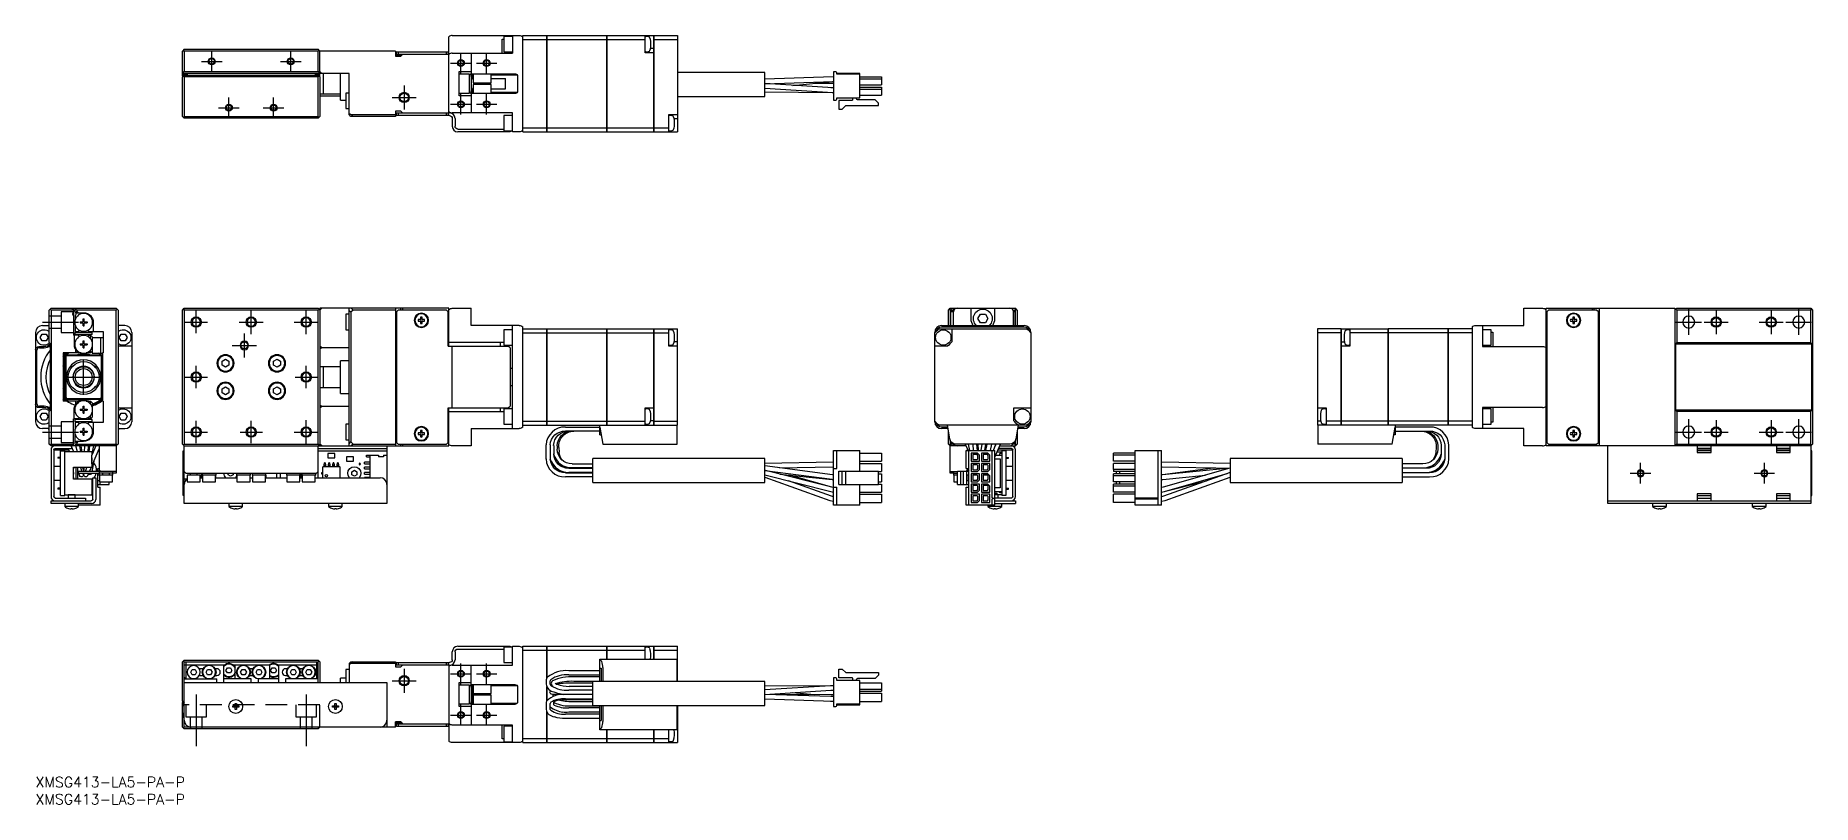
# Model space of a CAD drawing. Extents: x 0 to 517, y -8 to 216.
import ezdxf

# ---------------------------------------------------------------- set-up
doc = ezdxf.new("R2010")
doc.units = 0
doc.header["$LTSCALE"] = 0.5
doc.linetypes.add('CENTER', pattern=[50.8, 31.75, -6.35, 6.35, -6.35])
doc.linetypes.add('DASHED', pattern=[19.05, 12.7, -6.35])
for name, color, linetype in [('MSM_CENTER', 1, 'CENTER'), ('MSM_CONTINUOUS', 7, 'CONTINUOUS'), ('MSM_DASHED', 4, 'DASHED'), ('MSM_NARROW', 5, 'CONTINUOUS'), ('MSM_PART_NUMBER', 7, 'CONTINUOUS')]:
    doc.layers.add(name, color=color, linetype=linetype)
doc.styles.get("Standard").update_dxf_attribs({"font": 'txt.shx', "height": 1, "bigfont": 'bigfont.shx'})

# ---------------------------------------------------------------- blocks, each defined once
blk = doc.blocks.new('*U2')
at = {"layer": 'MSM_PART_NUMBER'}
blk.add_text('XMSG413-LA5-PA-P', height=3, dxfattribs=at).set_placement((0, -3))
blk = doc.blocks.new('*U3')
at = {"layer": 'MSM_PART_NUMBER'}
blk.add_text('XMSG413-LA5-PA-P', height=3, dxfattribs=at).set_placement((0, -8))

msp = doc.modelspace()

# ---------------------------------------------------------------- linework, layer by layer
at = {"layer": 'MSM_CENTER'}
for p, q in [((48.26, 208.18), (54.26, 208.18)), ((51.26, 205.18), (51.26, 211.18)), ((71.26, 208.18), (77.26, 208.18)), ((74.26, 205.18), (74.26, 211.18)), ((120.76, 207.68), (126.76, 207.68)), ((123.76, 204.68), (123.76, 210.68)), ((128.26, 207.68), (134.26, 207.68)), ((131.26, 204.68), (131.26, 210.68)), ((56.26, 191.68), (56.26, 197.68)), ((69.26, 191.68), (69.26, 197.68)), ((103.76, 197.68), (110.76, 197.68)), ((107.26, 201.18), (107.26, 194.18)), ((123.76, 192.68), (123.76, 198.68)), ((131.26, 192.68), (131.26, 198.68)), ((53.26, 194.68), (59.26, 194.68)), ((66.26, 194.68), (72.26, 194.68)), ((120.76, 195.68), (126.76, 195.68)), ((128.26, 195.68), (134.26, 195.68)), ((46.76, 129.09), (46.76, 135.59)), ((62.76, 128.84), (62.76, 135.84)), ((78.76, 128.84), (78.76, 135.84)), ((481.02, 128.59), (481.02, 136.09)), ((489.02, 135.84), (489.02, 128.84)), ((505.02, 135.84), (505.02, 128.84)), ((513.02, 128.59), (513.02, 136.09)), ((2, 132.34), (12.5, 132.34)), ((43.51, 132.34), (50.01, 132.34)), ((59.26, 132.34), (66.26, 132.34)), ((75.26, 132.34), (82.26, 132.34)), ((477.27, 132.34), (484.77, 132.34)), ((485.52, 132.34), (492.52, 132.34)), ((501.52, 132.34), (508.52, 132.34)), ((509.27, 132.34), (516.77, 132.34)), ((57.26, 125.54), (64.26, 125.54)), ((60.76, 122.04), (60.76, 129.04)), ((14, 111.19), (14, 121.49)), ((46.76, 113.09), (46.76, 119.59)), ((78.76, 113.09), (78.76, 119.59)), ((8.85, 116.34), (19.15, 116.34)), ((43.51, 116.34), (50.01, 116.34)), ((75.51, 116.34), (82.01, 116.34)), ((46.76, 97.09), (46.76, 103.59)), ((62.76, 97.09), (62.76, 103.59)), ((78.76, 96.84), (78.76, 103.84)), ((481.02, 96.59), (481.02, 104.09)), ((489.02, 103.84), (489.02, 96.84)), ((505.02, 103.84), (505.02, 96.84)), ((513.02, 96.59), (513.02, 104.09)), ((2, 100.34), (12.5, 100.34)), ((43.51, 100.34), (50.01, 100.34)), ((59.51, 100.34), (66.01, 100.34)), ((75.26, 100.34), (82.26, 100.34)), ((477.27, 100.34), (484.77, 100.34)), ((485.52, 100.34), (492.52, 100.34)), ((501.52, 100.34), (508.52, 100.34)), ((509.27, 100.34), (516.77, 100.34)), ((464.02, 88.34), (470.02, 88.34)), ((467.02, 85.34), (467.02, 91.34)), ((500.02, 88.34), (506.02, 88.34)), ((503.02, 85.34), (503.02, 91.34)), ((107.26, 31.5), (107.26, 24.5)), ((123.76, 27), (123.76, 33)), ((131.26, 27), (131.26, 33)), ((103.76, 28), (110.76, 28)), ((120.76, 30), (126.76, 30)), ((128.26, 30), (134.26, 30)), ((46.76, 24), (46.76, 9)), ((78.76, 24), (78.76, 9)), ((123.76, 15), (123.76, 21)), ((131.26, 15), (131.26, 21)), ((120.76, 18), (126.76, 18)), ((128.26, 18), (134.26, 18))]:
    msp.add_line(p, q, dxfattribs=at)
at = {"layer": 'MSM_CONTINUOUS'}
for p, q in [((120.26, 210.2), (120.26, 215.3)), ((121.26, 215.68), (140.76, 215.68)), ((135.76, 214.63), (136.26, 214.63)), ((135.76, 210.58), (135.76, 214.63)), ((136.26, 215.43), (136.26, 210.93)), ((138.76, 215.43), (136.26, 215.43)), ((138.76, 215.68), (138.76, 210.58)), ((141.76, 215.68), (148.75, 215.68)), ((141.76, 187.68), (141.76, 215.68)), ((141.76, 214.53), (148.75, 214.53)), ((148.75, 187.68), (148.75, 215.68)), ((148.76, 215.67), (148.75, 215.67)), ((148.76, 214.52), (148.75, 214.52)), ((148.76, 215.68), (166.25, 215.68)), ((148.76, 215.68), (148.76, 187.68)), ((148.76, 214.53), (166.25, 214.53)), ((166.25, 187.68), (166.25, 215.68)), ((166.26, 215.67), (166.25, 215.67)), ((166.26, 214.52), (166.25, 214.52)), ((166.26, 215.68), (179.86, 215.68)), ((166.26, 215.68), (166.26, 187.68)), ((166.26, 214.53), (177.36, 214.53)), ((177.36, 210.68), (177.36, 215.68)), ((178.35, 215.35), (177.58, 215.42)), ((179.86, 187.68), (179.86, 215.68)), ((179.86, 215.67), (179.87, 215.67)), ((179.86, 214.52), (179.87, 214.52)), ((179.87, 215.68), (179.87, 187.68)), ((179.87, 215.68), (186.76, 215.68)), ((179.87, 214.53), (186.76, 214.53)), ((186.76, 215.68), (186.76, 187.68)), ((43.26, 211.68), (42.76, 211.18)), ((42.76, 203.98), (42.76, 211.18)), ((43.26, 211.18), (43.01, 211.43)), ((43.26, 211.68), (82.26, 211.68)), ((82.26, 211.18), (43.26, 211.18)), ((43.26, 211.18), (43.26, 205.18)), ((82.76, 211.18), (82.26, 211.68)), ((82.51, 211.43), (82.26, 211.18)), ((82.26, 205.18), (82.26, 211.18)), ((104.76, 211.18), (82.76, 211.18)), ((82.76, 203.98), (82.76, 211.18)), ((104.76, 211.18), (104.76, 209.68)), ((106.51, 209.93), (104.76, 209.93)), ((104.76, 209.68), (106.26, 209.68)), ((105.06, 210.18), (105.06, 210.98)), ((105.06, 210.98), (120.06, 210.98)), ((120.26, 210.18), (105.06, 210.18)), ((105.56, 210.98), (105.56, 210.18)), ((106.76, 210.18), (106.26, 209.68)), ((119.56, 210.18), (119.56, 210.98)), ((120.06, 210.98), (120.06, 210.18)), ((120.26, 193.18), (120.26, 210.18)), ((121.26, 210.58), (138.76, 210.58)), ((126.76, 210.58), (126.76, 204.56)), ((136.26, 210.93), (138.76, 210.93)), ((179.86, 210.68), (177.36, 210.68)), ((177.58, 210.95), (178.35, 211.02)), ((179.86, 211.93), (178.93, 211.93)), ((42.76, 204.68), (43.26, 205.18)), ((91.26, 204.68), (42.76, 204.68)), ((42.76, 204.48), (44.16, 204.48)), ((43.26, 204.18), (42.76, 203.68)), ((42.86, 203.88), (42.76, 203.98)), ((42.76, 192.18), (42.76, 203.68)), ((42.86, 203.78), (42.86, 203.98)), ((43.26, 203.68), (43.01, 203.93)), ((43.86, 204.28), (43.16, 204.28)), ((43.26, 205.18), (82.26, 205.18)), ((43.26, 204.18), (82.26, 204.18)), ((82.26, 203.68), (43.26, 203.68)), ((43.26, 203.68), (43.26, 192.18)), ((44.16, 204.48), (44.16, 204.18)), ((82.76, 204.48), (81.36, 204.48)), ((81.36, 204.48), (81.36, 204.18)), ((82.36, 204.28), (81.66, 204.28)), ((82.26, 205.18), (82.76, 204.68)), ((82.76, 203.68), (82.26, 204.18)), ((82.51, 203.93), (82.26, 203.68)), ((82.26, 192.18), (82.26, 203.68)), ((82.66, 203.98), (82.66, 203.78)), ((82.76, 203.98), (82.66, 203.88)), ((83.26, 204.68), (82.76, 205.18)), ((82.76, 203.68), (82.76, 192.18)), ((83.76, 198.68), (83.76, 204.68)), ((88.76, 196.93), (88.76, 204.68)), ((91.26, 192.68), (91.26, 204.68)), ((123.26, 205.18), (126.76, 205.18)), ((123.26, 198.18), (123.26, 205.18)), ((126.26, 204.43), (123.26, 204.43)), ((126.26, 198.93), (126.26, 204.43)), ((126.76, 204.56), (126.85, 204.56)), ((126.77, 204.53), (126.85, 204.56)), ((126.86, 198.81), (126.86, 204.56)), ((127.06, 204.18), (126.86, 203.98)), ((126.86, 202.82), (127.06, 203.18)), ((127.06, 204.58), (139.46, 204.58)), ((127.06, 204.18), (127.06, 203.18)), ((127.36, 204.18), (127.06, 204.18)), ((127.06, 203.18), (127.36, 203.18)), ((127.36, 204.58), (127.36, 201.93)), ((127.36, 201.93), (132.56, 201.93)), ((132.56, 201.93), (132.56, 204.58)), ((140.15, 204.18), (132.56, 204.18)), ((132.56, 203.18), (136.76, 203.18)), ((136.76, 200.18), (136.76, 203.18)), ((140.26, 203.78), (140.26, 199.58)), ((212.16, 204.92), (186.76, 204.92)), ((212.16, 197.92), (212.16, 204.92)), ((232.04, 203.63), (212.16, 202.99)), ((212.16, 201.68), (232.09, 202.33)), ((232.04, 200.44), (212.18, 201.69)), ((220.31, 201.18), (231.88, 202.3)), ((226.64, 201.79), (231.49, 201.83)), ((231.49, 201.83), (232.16, 201.83)), ((231.88, 202.3), (232.16, 202.32)), ((232.16, 203.63), (232.04, 203.63)), ((232.09, 202.33), (232.16, 202.33)), ((232.16, 205.15), (232.16, 196.87)), ((232.88, 205.15), (232.16, 205.15)), ((233.18, 204.44), (233.18, 204.85)), ((239.81, 204.69), (233.18, 204.69)), ((239.81, 204.44), (233.18, 204.44)), ((239.81, 197.58), (239.81, 204.69)), ((239.81, 203.71), (246.16, 203.71)), ((239.81, 203.11), (246.16, 203.11)), ((246.16, 203.71), (246.16, 201.31)), ((82.76, 198.68), (88.76, 198.68)), ((82.76, 198.18), (88.76, 198.18)), ((88.76, 196.93), (90.26, 196.93)), ((90.26, 198.93), (90.26, 194.43)), ((91.26, 198.93), (90.26, 198.93)), ((123.26, 198.93), (126.26, 198.93)), ((126.76, 198.18), (123.26, 198.18)), ((126.76, 198.81), (126.76, 193.18)), ((126.76, 198.81), (126.85, 198.81)), ((126.85, 198.81), (126.77, 198.84)), ((127.06, 200.18), (126.86, 200.55)), ((126.86, 199.38), (127.06, 199.18)), ((127.06, 200.18), (127.06, 199.18)), ((127.06, 200.18), (127.36, 200.18)), ((127.06, 199.18), (127.36, 199.18)), ((139.46, 198.78), (127.06, 198.78)), ((127.36, 201.43), (127.36, 198.78)), ((132.56, 201.43), (127.36, 201.43)), ((132.56, 198.78), (132.56, 201.43)), ((132.56, 200.18), (136.76, 200.18)), ((132.56, 199.18), (140.15, 199.18)), ((186.76, 197.92), (212.16, 197.92)), ((212.16, 200.38), (231.96, 199.14)), ((212.16, 199.29), (231.83, 199.14)), ((232.16, 200.45), (231.38, 200.48)), ((231.83, 199.14), (232.16, 199.13)), ((231.96, 199.14), (232.16, 199.14)), ((232.16, 200.44), (232.04, 200.44)), ((232.16, 196.87), (232.88, 196.87)), ((233.18, 197.58), (239.81, 197.58)), ((233.18, 197.17), (233.18, 197.58)), ((233.71, 196.83), (233.71, 194.3)), ((237.56, 196.83), (233.71, 196.83)), ((237.71, 197.58), (237.71, 196.98)), ((238.86, 197.3), (238.86, 197.58)), ((244.27, 197.02), (239.14, 197.02)), ((239.81, 201.31), (246.16, 201.31)), ((239.81, 200.71), (246.16, 200.71)), ((239.81, 200.11), (246.16, 200.11)), ((239.81, 198.31), (246.16, 198.31)), ((245.27, 196.02), (244.27, 197.02)), ((246.16, 200.71), (246.16, 198.31)), ((42.76, 192.18), (43.26, 191.68)), ((43.01, 191.93), (43.26, 192.18)), ((43.26, 192.18), (82.26, 192.18)), ((82.26, 191.68), (43.26, 191.68)), ((82.26, 192.18), (82.51, 191.93)), ((82.26, 191.68), (82.51, 191.93)), ((82.51, 191.93), (82.76, 192.18)), ((90.26, 194.43), (91.26, 194.43)), ((91.26, 192.99), (91.87, 192.68)), ((91.76, 192.18), (91.26, 192.68)), ((104.76, 192.18), (91.76, 192.18)), ((91.87, 192.68), (104.76, 192.68)), ((91.87, 192.68), (92.37, 192.18)), ((106.26, 193.68), (104.76, 193.68)), ((104.76, 193.68), (104.76, 192.18)), ((105.06, 192.38), (105.06, 193.18)), ((105.06, 193.18), (120.46, 193.18)), ((120.46, 192.38), (105.06, 192.38)), ((105.56, 193.18), (105.56, 192.38)), ((106.26, 193.68), (106.76, 193.18)), ((119.56, 192.38), (119.56, 193.18)), ((120.06, 193.18), (120.06, 192.38)), ((138.76, 193.18), (121.26, 193.18)), ((121.26, 191.58), (121.26, 189.28)), ((122.06, 191.58), (122.06, 189.28)), ((136.26, 192.43), (136.26, 187.93)), ((138.76, 192.43), (136.26, 192.43)), ((138.76, 187.68), (138.76, 193.18)), ((184.26, 187.68), (184.26, 192.68)), ((184.26, 192.68), (186.76, 192.68)), ((185.24, 192.35), (184.47, 192.42)), ((186.76, 191.43), (185.82, 191.43)), ((233.71, 194.3), (234.71, 194.3)), ((234.71, 194.3), (235.73, 195.32)), ((235.73, 195.32), (245.27, 195.32)), ((245.27, 195.32), (245.27, 196.02)), ((122.86, 188.48), (136.26, 188.48)), ((138.06, 187.68), (122.86, 187.68)), ((136.26, 187.93), (138.76, 187.93)), ((137.56, 187.68), (137.56, 187.93)), ((138.06, 187.93), (138.06, 187.68)), ((140.76, 187.68), (138.76, 187.68)), ((141.76, 188.84), (148.75, 188.84)), ((141.76, 187.68), (148.75, 187.68)), ((148.76, 188.84), (148.75, 188.84)), ((148.76, 187.69), (148.75, 187.69)), ((148.76, 188.84), (166.25, 188.84)), ((148.76, 187.68), (166.25, 187.68)), ((166.26, 188.84), (166.25, 188.84)), ((166.26, 187.69), (166.25, 187.69)), ((166.26, 188.84), (179.86, 188.84)), ((166.26, 187.68), (179.86, 187.68)), ((179.86, 188.84), (179.87, 188.84)), ((179.86, 187.69), (179.87, 187.69)), ((179.87, 188.84), (184.26, 188.84)), ((179.87, 187.68), (186.76, 187.68)), ((184.47, 187.95), (185.24, 188.02)), ((4, 135.84), (4.25, 136.09)), ((4, 126.34), (4, 135.84)), ((4.5, 136.34), (4.25, 136.09)), ((4.25, 136.09), (4.5, 135.84)), ((4.5, 136.34), (23.5, 136.34)), ((4.5, 135.84), (4.5, 96.84)), ((11, 135.84), (4.5, 135.84)), ((11, 135.84), (10.5, 136.34)), ((11, 136.34), (11, 128.54)), ((11.5, 135.84), (11.75, 136.09)), ((11.5, 135.4), (11.5, 135.84)), ((12, 135.54), (11.69, 135.1)), ((11.7, 135.04), (14, 135.04)), ((12, 136.34), (11.75, 136.09)), ((11.75, 136.09), (12, 135.84)), ((12, 135.84), (12, 135.54)), ((23.5, 135.84), (12, 135.84)), ((12.5, 135.04), (12, 135.54)), ((23.75, 136.09), (23.5, 136.34)), ((23.5, 135.84), (23.75, 136.09)), ((23.5, 96.84), (23.5, 135.84)), ((23.75, 136.09), (24, 135.84)), ((24, 135.84), (24, 96.84)), ((42.76, 135.84), (43.26, 136.34)), ((42.76, 96.84), (42.76, 135.84)), ((43.01, 136.09), (43.26, 135.84)), ((43.26, 136.34), (82.26, 136.34)), ((82.26, 135.84), (43.26, 135.84)), ((43.26, 135.84), (43.26, 96.84)), ((82.26, 136.34), (82.51, 136.09)), ((82.26, 135.84), (82.51, 136.09)), ((82.26, 96.84), (82.26, 135.84)), ((82.51, 136.09), (82.76, 135.84)), ((82.76, 135.84), (83.26, 136.34)), ((120.26, 136.34), (82.76, 136.34)), ((82.76, 136.34), (82.76, 96.34)), ((90.26, 134.59), (90.26, 130.09)), ((91.26, 134.59), (90.26, 134.59)), ((91.26, 96.34), (91.26, 136.34)), ((91.76, 135.23), (91.26, 135.73)), ((92.37, 135.84), (91.76, 135.23)), ((91.76, 135.23), (91.76, 97.45)), ((91.87, 136.34), (92.37, 135.84)), ((104.76, 135.84), (92.37, 135.84)), ((104.76, 136.34), (104.76, 96.34)), ((105.56, 135.84), (105.06, 135.34)), ((105.06, 135.34), (105.06, 97.34)), ((119.56, 135.84), (105.56, 135.84)), ((106.26, 135.84), (106.26, 136.34)), ((106.76, 136.34), (106.76, 135.84)), ((120.06, 135.34), (119.56, 135.84)), ((120.06, 125.34), (120.06, 135.34)), ((120.26, 125.34), (120.26, 136.34)), ((121.26, 136.34), (126.76, 136.34)), ((126.76, 131.34), (126.76, 136.34)), ((265.63, 135.84), (266.13, 136.34)), ((265.63, 131.34), (265.63, 135.84)), ((265.88, 136.09), (266.13, 135.84)), ((266.63, 136.34), (266.13, 135.84)), ((266.13, 136.34), (285.13, 136.34)), ((266.13, 135.84), (266.13, 131.34)), ((266.33, 131.34), (266.33, 135.84)), ((266.33, 135.84), (267.13, 135.84)), ((267.13, 135.34), (266.33, 135.34)), ((267.13, 135.34), (267.13, 136.34)), ((267.13, 131.34), (267.13, 135.34)), ((272.13, 136.34), (272.13, 133.34)), ((274.19, 133.34), (274.91, 134.59)), ((274.91, 134.59), (276.36, 134.59)), ((276.36, 134.59), (277.08, 133.34)), ((279.13, 133.34), (279.13, 136.34)), ((284.13, 136.14), (284.13, 136.34)), ((284.4, 135.84), (284.93, 135.84)), ((284.93, 135.34), (284.53, 135.34)), ((284.53, 131.34), (284.53, 135.34)), ((284.93, 135.84), (284.93, 131.34)), ((285.13, 131.34), (285.13, 136.34)), ((285.63, 135.84), (285.13, 136.34)), ((285.13, 135.84), (285.38, 136.09)), ((285.63, 135.84), (285.63, 131.34)), ((433.02, 131.34), (433.02, 136.34)), ((433.02, 136.34), (438.52, 136.34)), ((439.52, 136.34), (477.02, 136.34)), ((439.52, 96.34), (439.52, 136.34)), ((440.22, 135.84), (439.72, 135.34)), ((439.72, 135.34), (439.72, 97.34)), ((454.22, 135.84), (440.22, 135.84)), ((453.02, 135.84), (453.02, 136.34)), ((453.52, 135.84), (453.52, 136.34)), ((454.72, 135.34), (454.22, 135.84)), ((454.72, 97.34), (454.72, 135.34)), ((455.02, 96.34), (455.02, 136.34)), ((477.02, 136.34), (477.02, 96.34)), ((477.02, 135.84), (477.52, 136.34)), ((477.27, 136.09), (477.52, 135.84)), ((477.52, 136.34), (516.52, 136.34)), ((477.52, 135.84), (477.52, 126.34)), ((516.52, 135.84), (477.52, 135.84)), ((516.52, 136.34), (517.02, 135.84)), ((516.52, 135.84), (516.77, 136.09)), ((516.52, 126.34), (516.52, 135.84)), ((517.02, 135.84), (517.02, 96.84)), ((0, 129.34), (0, 103.34)), ((2, 131.34), (4, 131.34)), ((11.5, 134.08), (11.5, 132.96)), ((11.5, 131.53), (11.5, 129.54)), ((11.5, 129.54), (12.45, 129.54)), ((11.5, 128.74), (11.5, 129.34)), ((16.5, 129.34), (11.5, 129.34)), ((12.45, 129.54), (12.6, 129.8)), ((13, 132.39), (13.8, 132.39)), ((13, 132.39), (13, 132.1)), ((13, 132.1), (13.8, 132.1)), ((13.53, 132.1), (13.53, 132.39)), ((13.86, 133.24), (14.15, 133.24)), ((13.86, 132.45), (13.86, 133.24)), ((14.15, 132.71), (13.86, 132.71)), ((13.86, 131.24), (13.86, 132.04)), ((13.86, 131.77), (14.15, 131.77)), ((13.86, 131.24), (14.15, 131.24)), ((14.15, 132.45), (14.15, 133.24)), ((14.15, 131.24), (14.15, 132.04)), ((14.21, 132.39), (15, 132.39)), ((14.21, 132.1), (15, 132.1)), ((14.47, 132.1), (14.47, 132.39)), ((15, 132.39), (15, 132.1)), ((15.4, 129.8), (15.55, 129.54)), ((15.55, 129.54), (19.7, 129.54)), ((16.5, 128.74), (16.5, 129.34)), ((16.8, 132.24), (16.8, 129.54)), ((19.7, 129.54), (19.7, 123.34)), ((26, 131.34), (24, 131.34)), ((28, 129.34), (28, 125.34)), ((90.26, 130.09), (91.26, 130.09)), ((112.02, 133.08), (111.34, 133.08)), ((111.34, 132.6), (112.02, 132.6)), ((112.02, 133.76), (112.02, 133.08)), ((112.02, 132.6), (112.02, 131.92)), ((112.5, 133.08), (112.5, 133.76)), ((113.18, 133.08), (112.5, 133.08)), ((112.5, 131.92), (112.5, 132.6)), ((112.5, 132.6), (113.18, 132.6)), ((140.76, 131.34), (126.76, 131.34)), ((136.26, 130.09), (136.26, 125.59)), ((138.76, 130.09), (136.26, 130.09)), ((138.76, 101.34), (138.76, 131.34)), ((141.76, 101.72), (141.76, 130.96)), ((141.76, 130.34), (148.75, 130.34)), ((148.75, 102.34), (148.75, 130.34)), ((148.76, 130.33), (148.75, 130.33)), ((148.76, 130.34), (148.76, 102.34)), ((148.76, 130.34), (166.25, 130.34)), ((166.25, 102.34), (166.25, 130.34)), ((166.26, 130.33), (166.25, 130.33)), ((166.26, 130.34), (179.86, 130.34)), ((166.26, 130.34), (166.26, 102.34)), ((179.86, 102.34), (179.86, 130.34)), ((179.86, 130.33), (179.87, 130.33)), ((179.87, 130.34), (186.76, 130.34)), ((179.87, 130.34), (179.87, 102.34)), ((184.26, 125.34), (184.26, 130.34)), ((185.24, 130.01), (184.47, 130.07)), ((186.76, 102.34), (186.76, 130.34)), ((261.63, 103.34), (261.63, 129.34)), ((262.79, 130.34), (288.48, 130.34)), ((263.63, 131.34), (287.63, 131.34)), ((263.63, 130.96), (287.63, 130.96)), ((266.63, 130.34), (266.63, 126.59)), ((274.91, 132.09), (274.19, 133.34)), ((276.36, 132.09), (274.91, 132.09)), ((277.08, 133.34), (276.36, 132.09)), ((289.63, 129.34), (289.63, 103.34)), ((379.91, 130.34), (373.02, 130.34)), ((373.02, 130.34), (373.02, 102.34)), ((379.91, 102.34), (379.91, 130.34)), ((379.92, 130.33), (379.91, 130.33)), ((379.92, 130.34), (379.92, 102.34)), ((379.92, 130.34), (393.52, 130.34)), ((382.2, 130.07), (381.44, 130.01)), ((382.42, 130.34), (382.42, 125.34)), ((393.52, 102.34), (393.52, 130.34)), ((393.52, 130.33), (393.53, 130.33)), ((411.02, 130.34), (393.53, 130.34)), ((393.53, 130.34), (393.53, 102.34)), ((411.02, 102.34), (411.02, 130.34)), ((411.02, 130.33), (411.03, 130.33)), ((418.02, 130.34), (411.03, 130.34)), ((411.03, 130.34), (411.03, 102.34)), ((418.02, 130.96), (418.02, 101.72)), ((419.02, 131.34), (433.02, 131.34)), ((421.02, 131.34), (421.02, 125.24)), ((423.52, 130.09), (421.02, 130.09)), ((423.52, 125.59), (423.52, 130.09)), ((423.52, 129.42), (424.02, 129.42)), ((424.02, 129.42), (424.02, 125.24)), ((439.72, 130.84), (439.52, 130.84)), ((447.28, 133.08), (446.6, 133.08)), ((446.6, 132.6), (447.28, 132.6)), ((447.28, 133.76), (447.28, 133.08)), ((447.28, 132.6), (447.28, 131.92)), ((447.76, 133.08), (447.76, 133.76)), ((448.44, 133.08), (447.76, 133.08)), ((447.76, 131.92), (447.76, 132.6)), ((447.76, 132.6), (448.44, 132.6)), ((454.72, 130.84), (455.02, 130.84)), ((455.02, 130.09), (454.72, 130.09)), ((480.82, 134.08), (481.22, 134.08)), ((512.82, 134.08), (513.22, 134.08)), ((0.38, 108.57), (0.38, 124.12)), ((1, 125.24), (2.5, 125.24)), ((1.13, 124.86), (2.5, 124.86)), ((1.35, 127.84), (1.92, 128.84)), ((1.92, 126.84), (1.35, 127.84)), ((1.92, 128.84), (3.08, 128.84)), ((3.08, 126.84), (1.92, 126.84)), ((3.08, 128.84), (3.65, 127.84)), ((3.65, 127.84), (3.08, 126.84)), ((4.35, 125.99), (4, 126.34)), ((4.35, 106.69), (4.35, 125.99)), ((12.45, 128.54), (11, 128.54)), ((11.2, 128.54), (11.2, 125.84)), ((16.5, 128.74), (11.5, 128.74)), ((11.7, 123.34), (11.7, 124.25)), ((12.45, 128.54), (12.58, 128.32)), ((13, 125.99), (13.8, 125.99)), ((13, 125.99), (13, 125.7)), ((13, 125.7), (13.8, 125.7)), ((13.53, 125.7), (13.53, 125.99)), ((13.86, 126.84), (14.15, 126.84)), ((13.86, 126.05), (13.86, 126.84)), ((14.15, 126.31), (13.86, 126.31)), ((13.86, 124.84), (13.86, 125.64)), ((13.86, 125.37), (14.15, 125.37)), ((13.86, 124.84), (14.15, 124.84)), ((14.15, 126.05), (14.15, 126.84)), ((14.15, 124.84), (14.15, 125.64)), ((14.21, 125.99), (15, 125.99)), ((14.21, 125.7), (15, 125.7)), ((14.47, 125.7), (14.47, 125.99)), ((15, 125.99), (15, 125.7)), ((15.38, 128.25), (15.55, 128.54)), ((15.55, 128.54), (16, 128.54)), ((16, 127.5), (16, 128.54)), ((16, 128.54), (16.5, 128.04)), ((16, 123.34), (16, 124.18)), ((16.5, 128.04), (16.5, 126.56)), ((19.7, 127.79), (16.5, 127.79)), ((16.5, 125.13), (16.5, 123.29)), ((19, 123.29), (19, 127.79)), ((28, 125.34), (24, 125.34)), ((24.35, 127.84), (24.92, 128.84)), ((24.92, 126.84), (24.35, 127.84)), ((24.92, 128.84), (26.08, 128.84)), ((26.08, 126.84), (24.92, 126.84)), ((26.08, 128.84), (26.65, 127.84)), ((26.65, 127.84), (26.08, 126.84)), ((28, 125.34), (28, 107.34)), ((83.26, 124.83), (82.76, 125.33)), ((82.76, 124.65), (83.26, 124.83)), ((91.26, 124.83), (83.26, 124.83)), ((105.06, 126.34), (104.76, 126.34)), ((104.76, 124.59), (105.06, 124.59)), ((136.26, 126.34), (120.06, 126.34)), ((120.06, 125.34), (137.56, 125.34)), ((121.26, 107.34), (121.26, 125.34)), ((135.26, 125.34), (135.26, 126.34)), ((136.26, 125.59), (138.76, 125.59)), ((138.06, 124.84), (137.56, 125.34)), ((138.06, 124.84), (138.06, 107.84)), ((141.76, 129.19), (148.75, 129.19)), ((148.76, 129.18), (148.75, 129.18)), ((148.76, 129.19), (166.25, 129.19)), ((166.26, 129.18), (166.25, 129.18)), ((166.26, 129.19), (179.86, 129.19)), ((179.86, 129.18), (179.87, 129.18)), ((179.87, 129.19), (184.26, 129.19)), ((186.76, 125.34), (184.26, 125.34)), ((184.47, 125.61), (185.24, 125.68)), ((186.76, 126.59), (185.82, 126.59)), ((265.38, 125.34), (261.63, 125.34)), ((379.91, 129.19), (373.02, 129.19)), ((379.92, 129.18), (379.91, 129.18)), ((379.92, 126.59), (380.85, 126.59)), ((382.42, 125.34), (379.92, 125.34)), ((381.44, 125.68), (382.2, 125.61)), ((393.52, 129.19), (382.42, 129.19)), ((393.52, 129.18), (393.53, 129.18)), ((411.02, 129.19), (393.53, 129.19)), ((411.02, 129.18), (411.03, 129.18)), ((418.02, 129.19), (411.03, 129.19)), ((421.02, 125.59), (423.52, 125.59)), ((421.02, 125.24), (438.52, 125.24)), ((439.72, 126.34), (439.52, 126.34)), ((439.72, 125.34), (439.52, 125.34)), ((454.72, 124.59), (455.02, 124.59)), ((477.52, 126.34), (477.17, 125.99)), ((477.17, 125.99), (477.17, 106.69)), ((477.17, 125.99), (516.87, 125.99)), ((477.52, 126.34), (516.52, 126.34)), ((516.87, 125.99), (516.52, 126.34)), ((516.87, 106.69), (516.87, 125.99)), ((13.29, 123.34), (8, 123.34)), ((8, 123.34), (8, 109.34)), ((8.5, 122.04), (8.8, 122.34)), ((8.5, 110.64), (8.5, 122.04)), ((9, 122.54), (8.8, 122.34)), ((8.8, 122.34), (8.8, 110.34)), ((9, 122.54), (9.3, 122.84)), ((19, 122.54), (9, 122.54)), ((9.3, 122.84), (18.7, 122.84)), ((12.2, 123.7), (12.2, 123.34)), ((16, 123.34), (14.71, 123.34)), ((16.5, 123.84), (16, 123.34)), ((16.5, 123.29), (19.5, 123.29)), ((17.2, 119.32), (17.2, 119.51)), ((17.2, 119.32), (17.43, 119.09)), ((17.43, 119.26), (17.43, 119.09)), ((17.43, 119.09), (17.56, 119.09)), ((18.7, 122.84), (19, 122.54)), ((19.2, 122.34), (19, 122.54)), ((19.2, 110.34), (19.2, 122.34)), ((19.2, 122.34), (19.5, 122.04)), ((19.5, 123.34), (19.5, 109.34)), ((19.7, 123.34), (19.5, 123.34)), ((54.26, 120.92), (55.26, 121.5)), ((54.26, 119.77), (54.26, 120.92)), ((55.26, 119.19), (54.26, 119.77)), ((55.26, 121.5), (56.26, 120.92)), ((56.26, 119.77), (55.26, 119.19)), ((56.26, 120.92), (56.26, 119.77)), ((69.26, 120.92), (70.26, 121.5)), ((69.26, 119.77), (69.26, 120.92)), ((70.26, 119.19), (69.26, 119.77)), ((70.26, 121.5), (71.26, 120.92)), ((71.26, 119.77), (70.26, 119.19)), ((71.26, 120.92), (71.26, 119.77)), ((88.76, 119.34), (82.76, 119.34)), ((83.76, 113.34), (83.76, 119.34)), ((88.76, 111.59), (88.76, 121.09)), ((91.26, 121.09), (88.76, 121.09)), ((104.96, 121.34), (104.76, 121.14)), ((104.96, 121.34), (104.96, 111.34)), ((105.06, 121.34), (104.96, 121.34)), ((439.72, 123.84), (439.52, 123.84)), ((454.82, 121.34), (454.72, 121.34)), ((454.82, 111.34), (454.82, 121.34)), ((455.02, 121.14), (454.82, 121.34)), ((11.04, 115.28), (11.04, 115.28)), ((16.97, 115.28), (16.97, 115.28)), ((138.76, 118.84), (138.06, 118.84)), ((138.06, 113.84), (138.76, 113.84)), ((13.29, 109.34), (8, 109.34)), ((8.8, 110.34), (8.5, 110.64)), ((8.8, 110.34), (9, 110.14)), ((9, 110.14), (19, 110.14)), ((9.3, 109.84), (9, 110.14)), ((18.7, 109.84), (9.3, 109.84)), ((11.7, 108.44), (11.7, 109.34)), ((12.2, 109.34), (12.2, 108.99)), ((12.56, 113.54), (12.63, 113.54)), ((12.69, 113.48), (12.63, 113.54)), ((14.71, 109.34), (16, 109.34)), ((15.38, 113.54), (15.31, 113.48)), ((15.38, 113.54), (15.44, 113.54)), ((16, 108.5), (16, 109.34)), ((16, 109.34), (16.5, 108.84)), ((16.5, 108.84), (16.5, 107.56)), ((17.43, 113.59), (17.2, 113.37)), ((17.2, 113.18), (17.2, 113.37)), ((17.43, 113.59), (17.43, 113.42)), ((17.56, 113.59), (17.43, 113.59)), ((17.56, 113.59), (17.56, 113.59)), ((19, 110.14), (18.7, 109.84)), ((19, 110.14), (19.2, 110.34)), ((19.5, 110.64), (19.2, 110.34)), ((19.7, 109.34), (19.5, 109.34)), ((19.7, 109.34), (19.7, 103.14)), ((54.26, 112.92), (55.26, 113.5)), ((54.26, 111.77), (54.26, 112.92)), ((55.26, 111.19), (54.26, 111.77)), ((55.26, 113.5), (56.26, 112.92)), ((56.26, 111.77), (55.26, 111.19)), ((56.26, 112.92), (56.26, 111.77)), ((69.26, 112.92), (70.26, 113.5)), ((69.26, 111.77), (69.26, 112.92)), ((70.26, 111.19), (69.26, 111.77)), ((70.26, 113.5), (71.26, 112.92)), ((71.26, 111.77), (70.26, 111.19)), ((71.26, 112.92), (71.26, 111.77)), ((82.76, 113.34), (88.76, 113.34)), ((88.76, 111.59), (91.26, 111.59)), ((104.76, 111.54), (104.96, 111.34)), ((104.96, 111.34), (105.06, 111.34)), ((439.52, 108.84), (439.72, 108.84)), ((454.72, 111.34), (454.82, 111.34)), ((454.82, 111.34), (455.02, 111.54)), ((2.5, 107.44), (1, 107.44)), ((2.5, 107.82), (1.13, 107.82)), ((1.35, 104.84), (1.92, 105.84)), ((1.92, 103.84), (1.35, 104.84)), ((1.92, 105.84), (3.08, 105.84)), ((3.08, 103.84), (1.92, 103.84)), ((3.08, 105.84), (3.65, 104.84)), ((3.65, 104.84), (3.08, 103.84)), ((4, 106.34), (4.35, 106.69)), ((4, 96.84), (4, 106.34)), ((11, 96.34), (11, 104.14)), ((12.45, 104.14), (11, 104.14)), ((11.2, 104.14), (11.2, 106.84)), ((11.5, 103.34), (11.5, 103.94)), ((16.5, 103.94), (11.5, 103.94)), ((12.45, 104.14), (12.58, 104.37)), ((13, 106.99), (13.8, 106.99)), ((13, 106.99), (13, 106.7)), ((13, 106.7), (13.8, 106.7)), ((13.53, 106.7), (13.53, 106.99)), ((13.86, 107.84), (14.15, 107.84)), ((13.86, 107.05), (13.86, 107.84)), ((14.15, 107.31), (13.86, 107.31)), ((13.86, 105.84), (13.86, 106.64)), ((13.86, 106.37), (14.15, 106.37)), ((13.86, 105.84), (14.15, 105.84)), ((14.15, 107.05), (14.15, 107.84)), ((14.15, 105.84), (14.15, 106.64)), ((14.21, 106.99), (15, 106.99)), ((14.21, 106.7), (15, 106.7)), ((14.47, 106.7), (14.47, 106.99)), ((15, 106.99), (15, 106.7)), ((15.38, 104.44), (15.55, 104.14)), ((16, 104.14), (15.55, 104.14)), ((16, 104.14), (16, 105.18)), ((16.5, 104.64), (16, 104.14)), ((16.5, 106.13), (16.5, 104.64)), ((16.5, 103.34), (16.5, 103.94)), ((24, 107.34), (28, 107.34)), ((24.35, 104.84), (24.92, 105.84)), ((24.92, 103.84), (24.35, 104.84)), ((24.92, 105.84), (26.08, 105.84)), ((26.08, 103.84), (24.92, 103.84)), ((26.08, 105.84), (26.65, 104.84)), ((26.65, 104.84), (26.08, 103.84)), ((28, 107.34), (28, 103.34)), ((83.26, 107.86), (82.76, 108.04)), ((82.76, 107.36), (83.26, 107.86)), ((83.26, 107.86), (91.26, 107.86)), ((105.06, 108.09), (104.76, 108.09)), ((104.76, 106.34), (105.06, 106.34)), ((120.06, 97.34), (120.06, 107.34)), ((120.06, 107.34), (137.56, 107.34)), ((120.06, 106.34), (136.26, 106.34)), ((120.26, 96.34), (120.26, 107.34)), ((135.26, 106.34), (135.26, 107.34)), ((136.26, 107.09), (136.26, 102.59)), ((138.76, 107.09), (136.26, 107.09)), ((137.56, 107.34), (138.06, 107.84)), ((141.76, 103.5), (148.75, 103.5)), ((148.76, 103.49), (148.75, 103.49)), ((148.76, 103.5), (166.25, 103.5)), ((166.26, 103.49), (166.25, 103.49)), ((166.26, 103.5), (177.36, 103.5)), ((177.36, 107.34), (179.86, 107.34)), ((177.36, 102.34), (177.36, 107.34)), ((178.35, 107.01), (177.58, 107.07)), ((179.86, 103.59), (178.93, 103.59)), ((179.86, 103.49), (179.87, 103.49)), ((179.87, 103.5), (186.76, 103.5)), ((284.63, 103.59), (284.63, 107.34)), ((284.63, 107.34), (289.63, 107.34)), ((373.02, 107.34), (375.52, 107.34)), ((373.02, 103.59), (373.96, 103.59)), ((375.31, 107.07), (374.55, 107.01)), ((375.52, 107.34), (375.52, 102.34)), ((379.91, 103.5), (375.52, 103.5)), ((379.92, 103.5), (379.91, 103.5)), ((393.52, 103.5), (379.92, 103.5)), ((393.52, 103.5), (393.53, 103.5)), ((411.02, 103.5), (393.53, 103.5)), ((411.02, 103.5), (411.03, 103.5)), ((418.02, 103.5), (411.03, 103.5)), ((421.02, 107.44), (421.02, 101.34)), ((438.52, 107.44), (421.02, 107.44)), ((423.52, 107.09), (421.02, 107.09)), ((423.52, 102.59), (423.52, 107.09)), ((424.02, 107.44), (424.02, 103.26)), ((439.72, 107.34), (439.52, 107.34)), ((439.52, 106.34), (439.72, 106.34)), ((455.02, 108.09), (454.72, 108.09)), ((477.17, 106.69), (477.52, 106.34)), ((516.87, 106.69), (477.17, 106.69)), ((477.52, 106.34), (477.52, 96.84)), ((516.52, 106.34), (477.52, 106.34)), ((516.52, 106.34), (516.87, 106.69)), ((516.52, 96.84), (516.52, 106.34)), ((4, 101.34), (2, 101.34)), ((4, 100.64), (3.88, 101.34)), ((16.5, 103.34), (11.5, 103.34)), ((12.45, 103.14), (11.5, 103.14)), ((11.5, 103.14), (11.5, 101.16)), ((11.5, 96.84), (11.5, 99.73)), ((12.6, 102.88), (12.45, 103.14)), ((13, 100.59), (13.8, 100.59)), ((13, 100.59), (13, 100.3)), ((13, 100.3), (13.8, 100.3)), ((13.53, 100.3), (13.53, 100.59)), ((13.86, 101.44), (14.15, 101.44)), ((13.86, 100.65), (13.86, 101.44)), ((14.15, 100.91), (13.86, 100.91)), ((13.86, 99.44), (13.86, 100.24)), ((13.86, 99.97), (14.15, 99.97)), ((13.86, 99.44), (14.15, 99.44)), ((14.15, 100.65), (14.15, 101.44)), ((14.15, 99.44), (14.15, 100.24)), ((14.21, 100.59), (15, 100.59)), ((14.21, 100.3), (15, 100.3)), ((14.47, 100.3), (14.47, 100.59)), ((15, 100.59), (15, 100.3)), ((15.55, 103.14), (15.4, 102.88)), ((19.7, 103.14), (15.55, 103.14)), ((16.8, 103.14), (16.8, 100.44)), ((24.12, 101.34), (24, 100.64)), ((24, 101.34), (26, 101.34)), ((90.26, 102.59), (90.26, 98.09)), ((91.26, 102.59), (90.26, 102.59)), ((112.02, 100.08), (111.34, 100.08)), ((111.34, 99.6), (112.02, 99.6)), ((112.02, 100.76), (112.02, 100.08)), ((112.02, 99.6), (112.02, 98.92)), ((112.5, 100.08), (112.5, 100.76)), ((113.18, 100.08), (112.5, 100.08)), ((112.5, 99.6), (113.18, 99.6)), ((112.5, 98.92), (112.5, 99.6)), ((126.76, 101.34), (126.76, 96.34)), ((126.76, 101.34), (140.76, 101.34)), ((136.26, 102.59), (138.76, 102.59)), ((141.76, 102.34), (148.75, 102.34)), ((148.76, 102.35), (148.75, 102.35)), ((148.76, 102.34), (186.76, 102.34)), ((154.16, 101.79), (164.16, 101.79)), ((164.16, 100.59), (154.16, 100.59)), ((156.64, 100.59), (156.4, 100.59)), ((164.16, 99.54), (164.16, 102.34)), ((164.16, 101.74), (165.03, 96.84)), ((164.16, 99.54), (164.55, 99.54)), ((166.26, 102.35), (166.25, 102.35)), ((177.58, 102.61), (178.35, 102.68)), ((179.86, 102.35), (179.87, 102.35)), ((186.66, 96.84), (186.66, 102.34)), ((288.48, 102.34), (262.79, 102.34)), ((265.44, 101.72), (263.63, 101.72)), ((265.51, 101.34), (263.63, 101.34)), ((266.04, 98.33), (265.33, 102.34)), ((265.63, 96.84), (265.63, 100.64)), ((285.93, 102.34), (285.23, 98.33)), ((285.63, 100.64), (285.63, 96.84)), ((287.63, 101.34), (285.76, 101.34)), ((287.63, 101.72), (285.83, 101.72)), ((411.02, 102.34), (373.02, 102.34)), ((373.12, 102.34), (373.12, 96.84)), ((374.55, 102.68), (375.31, 102.61)), ((379.92, 102.35), (379.91, 102.35)), ((393.52, 102.35), (393.53, 102.35)), ((394.76, 96.84), (395.62, 101.74)), ((395.62, 99.54), (395.23, 99.54)), ((395.62, 102.34), (395.62, 99.54)), ((405.62, 101.79), (395.62, 101.79)), ((395.62, 100.59), (405.62, 100.59)), ((403.14, 100.59), (403.38, 100.59)), ((411.02, 102.35), (411.03, 102.35)), ((418.02, 102.34), (411.03, 102.34)), ((433.02, 101.34), (419.02, 101.34)), ((421.02, 102.59), (423.52, 102.59)), ((424.02, 103.26), (423.52, 103.26)), ((433.02, 96.34), (433.02, 101.34)), ((439.52, 101.84), (439.72, 101.84)), ((447.28, 100.08), (446.6, 100.08)), ((446.6, 99.6), (447.28, 99.6)), ((447.28, 100.76), (447.28, 100.08)), ((447.28, 99.6), (447.28, 98.92)), ((447.76, 100.08), (447.76, 100.76)), ((448.44, 100.08), (447.76, 100.08)), ((447.76, 98.92), (447.76, 99.6)), ((447.76, 99.6), (448.44, 99.6)), ((454.72, 102.59), (455.02, 102.59)), ((455.02, 101.84), (454.72, 101.84)), ((4.5, 96.34), (4, 96.84)), ((4.5, 96.84), (4.25, 96.59)), ((4.5, 96.84), (11, 96.84)), ((23.5, 96.34), (4.5, 96.34)), ((4.5, 95.14), (4.5, 81.54)), ((5.3, 95.14), (5.3, 81.54)), ((5.5, 95.49), (5.5, 95.04)), ((9.5, 95.04), (5.5, 95.04)), ((5.7, 95.54), (10.5, 95.54)), ((7.3, 81.84), (7.3, 94.84)), ((7.3, 94.84), (8.5, 94.84)), ((8.5, 81.84), (8.5, 94.84)), ((16.5, 94.59), (8.5, 94.59)), ((9.5, 95.04), (9.5, 95.54)), ((9.5, 95.42), (9.85, 94.59)), ((10.5, 96.34), (11, 96.84)), ((10.5, 96.34), (10.5, 95.54)), ((11.16, 94.59), (10.5, 96.14)), ((11.5, 97.64), (14, 97.64)), ((12, 96.34), (11.5, 96.84)), ((11.65, 97.64), (12, 97.14)), ((12.25, 94.59), (11.69, 96.34)), ((12, 96.84), (11.75, 96.59)), ((12, 97.14), (12.5, 97.64)), ((12, 97.14), (12, 96.84)), ((12, 96.84), (23.5, 96.84)), ((13.18, 94.59), (12.84, 96.34)), ((13.11, 94.94), (13.4, 94.94)), ((13.2, 96.34), (13.45, 94.59)), ((14.2, 96.34), (14.16, 94.59)), ((15.36, 94.59), (15.4, 96.34)), ((15.37, 94.94), (15.57, 94.94)), ((15.69, 96.34), (15.54, 94.59)), ((16.4, 91.09), (16.4, 93.59)), ((16.5, 93.59), (16.4, 93.59)), ((16.83, 96.34), (16.45, 94.59)), ((17.59, 96.34), (16.5, 93.78)), ((16.5, 90.71), (18.5, 95.42)), ((16.5, 93.59), (16.5, 94.59)), ((18.3, 94.94), (18.5, 94.94)), ((18.5, 96.34), (18.5, 87.84)), ((23.75, 96.59), (23.5, 96.84)), ((23.5, 96.34), (23.75, 96.59)), ((23.5, 96.34), (23.5, 88.34)), ((24, 96.84), (23.75, 96.59)), ((43.26, 96.34), (42.76, 96.84)), ((42.96, 81.84), (42.96, 94.84)), ((42.96, 94.84), (43.26, 94.84)), ((43.26, 96.84), (43.01, 96.59)), ((43.26, 96.84), (82.26, 96.84)), ((43.26, 79.54), (43.26, 96.34)), ((43.26, 96.34), (120.26, 96.34)), ((82.51, 96.59), (82.26, 96.84)), ((82.76, 96.84), (82.26, 96.34)), ((82.26, 87.04), (82.26, 96.34)), ((82.26, 95.54), (102.26, 95.54)), ((82.26, 94.84), (102.26, 94.84)), ((83.26, 96.34), (82.76, 96.84)), ((85.07, 94.05), (85.07, 92.8)), ((87.07, 94.05), (85.07, 94.05)), ((87.07, 92.8), (87.07, 94.05)), ((90.26, 98.09), (91.26, 98.09)), ((90.47, 93.09), (90.47, 91.84)), ((92.47, 93.09), (90.47, 93.09)), ((91.26, 96.95), (91.76, 97.45)), ((91.76, 97.45), (92.37, 96.84)), ((92.37, 96.84), (91.87, 96.34)), ((92.37, 96.84), (104.76, 96.84)), ((92.47, 91.84), (92.47, 93.09)), ((96.26, 93.09), (96.26, 93.59)), ((96.26, 93.59), (99.76, 93.59)), ((96.26, 93.09), (97.26, 93.09)), ((97.26, 93.59), (97.26, 87.04)), ((99.76, 93.59), (99.76, 93.09)), ((101.26, 93.09), (99.76, 93.09)), ((101.26, 93.59), (102.26, 93.59)), ((101.26, 93.59), (101.26, 93.09)), ((102.26, 96.34), (102.26, 79.54)), ((105.06, 97.34), (105.56, 96.84)), ((105.56, 96.84), (119.56, 96.84)), ((106.26, 96.34), (106.26, 96.84)), ((106.76, 96.84), (106.76, 96.34)), ((119.56, 96.84), (120.06, 97.34)), ((126.76, 96.34), (121.26, 96.34)), ((148.56, 92.49), (148.56, 96.59)), ((149.76, 96.59), (149.76, 92.49)), ((150.76, 96.43), (150.76, 93.95)), ((151.76, 96.28), (151.76, 95.4)), ((152.24, 95.83), (152.36, 94.44)), ((165.03, 96.84), (186.66, 96.84)), ((232.16, 94.94), (239.81, 94.94)), ((232.16, 79.09), (232.16, 94.94)), ((233.18, 89.75), (233.18, 94.94)), ((239.81, 88.95), (239.81, 94.94)), ((239.81, 94.22), (246.16, 94.22)), ((246.16, 94.22), (246.16, 91.82)), ((266.13, 96.34), (265.63, 96.84)), ((266.13, 96.84), (265.88, 96.59)), ((266.13, 98), (266.13, 96.84)), ((266.13, 96.84), (266.63, 96.34)), ((270.74, 96.34), (266.13, 96.34)), ((266.13, 88.34), (266.13, 96.34)), ((266.33, 96.84), (266.33, 97.62)), ((266.33, 97.34), (266.57, 97.34)), ((267.13, 96.84), (266.33, 96.84)), ((267.13, 96.34), (267.13, 96.98)), ((283.45, 96.84), (267.81, 96.84)), ((270.53, 96.84), (271.34, 94.94)), ((270.82, 89.75), (270.82, 94.94)), ((270.82, 94.94), (279.1, 94.94)), ((271.13, 94.94), (271.13, 95.42)), ((271.88, 94.94), (271.47, 96.84)), ((271.53, 79.09), (271.53, 94.94)), ((272.26, 94.22), (272.26, 91.82)), ((274.06, 94.22), (272.26, 94.22)), ((272.7, 96.84), (272.86, 94.94)), ((273.96, 93.81), (272.71, 93.81)), ((272.71, 93.81), (272.71, 92.34)), ((274.06, 94.94), (273.9, 96.84)), ((274.24, 96.34), (273.94, 96.34)), ((274.21, 93.56), (273.96, 93.81)), ((274.06, 94.22), (274.66, 93.62)), ((274.21, 92.59), (274.21, 93.56)), ((274.22, 96.84), (274.26, 94.94)), ((274.66, 91.82), (274.66, 93.62)), ((275.3, 96.84), (275.02, 94.94)), ((275.26, 94.22), (275.26, 91.82)), ((277.06, 94.22), (275.26, 94.22)), ((276.96, 93.81), (275.71, 93.81)), ((275.71, 93.81), (275.71, 92.34)), ((276.24, 94.94), (276.51, 96.84)), ((276.79, 96.34), (276.44, 96.34)), ((276.53, 94.94), (276.89, 96.84)), ((277.21, 93.56), (276.96, 93.81)), ((277.66, 93.62), (277.06, 94.22)), ((277.21, 92.59), (277.21, 93.56)), ((277.66, 91.82), (277.66, 93.62)), ((278.11, 96.84), (277.75, 94.94)), ((278.39, 81.17), (278.39, 94.94)), ((278.76, 94.94), (279.37, 96.84)), ((279.1, 92.99), (280.74, 96.84)), ((279.1, 79.09), (279.1, 94.94)), ((279.43, 96.82), (279.17, 96.21)), ((279.21, 96.34), (279.22, 96.34)), ((279.36, 93.59), (281.13, 93.59)), ((279.78, 94.59), (281.13, 94.59)), ((280.13, 95.42), (280.13, 95.04)), ((284.13, 95.04), (280.13, 95.04)), ((283.93, 95.54), (280.19, 95.54)), ((280.53, 96.34), (285.13, 96.34)), ((281.13, 94.05), (280.58, 94.05)), ((280.58, 93.59), (280.58, 94.05)), ((281.13, 94.84), (281.13, 81.84)), ((282.33, 94.84), (281.13, 94.84)), ((282.33, 94.84), (282.33, 81.84)), ((284.13, 96.34), (284.13, 96.54)), ((284.13, 95.04), (284.13, 95.49)), ((284.33, 81.54), (284.33, 95.14)), ((284.93, 96.84), (284.4, 96.84)), ((284.7, 97.34), (284.93, 97.34)), ((284.93, 97.62), (284.93, 96.84)), ((285.13, 96.34), (285.13, 98)), ((285.38, 96.59), (285.13, 96.84)), ((285.13, 96.34), (285.63, 96.84)), ((285.13, 81.54), (285.13, 95.14)), ((313.62, 93.62), (313.62, 94.22)), ((319.97, 94.22), (313.62, 94.22)), ((319.97, 93.62), (313.62, 93.62)), ((313.62, 91.82), (313.62, 93.62)), ((319.97, 94.94), (327.62, 94.94)), ((319.97, 79.09), (319.97, 94.94)), ((326.6, 79.09), (326.6, 94.94)), ((327.62, 79.09), (327.62, 94.94)), ((394.76, 96.84), (373.12, 96.84)), ((407.55, 95.83), (407.42, 94.44)), ((408.02, 96.28), (408.02, 95.4)), ((409.02, 96.43), (409.02, 93.95)), ((410.02, 96.59), (410.02, 92.49)), ((411.22, 92.49), (411.22, 96.59)), ((438.52, 96.34), (433.02, 96.34)), ((516.52, 96.34), (439.52, 96.34)), ((439.72, 97.34), (440.22, 96.84)), ((440.22, 96.84), (454.22, 96.84)), ((453.02, 96.34), (453.02, 96.84)), ((453.52, 96.34), (453.52, 96.84)), ((454.22, 96.84), (454.72, 97.34)), ((457.52, 79.54), (457.52, 96.34)), ((477.52, 96.34), (477.02, 96.84)), ((477.52, 96.84), (477.27, 96.59)), ((477.52, 96.84), (516.52, 96.84)), ((483.52, 96.34), (483.52, 94.34)), ((484.47, 95.54), (483.52, 95.54)), ((487.52, 95.04), (483.52, 95.04)), ((487.52, 94.84), (483.52, 94.84)), ((483.52, 94.34), (487.52, 94.34)), ((486.57, 95.54), (484.47, 95.54)), ((487.52, 95.54), (486.57, 95.54)), ((487.52, 94.34), (487.52, 96.34)), ((506.52, 96.34), (506.52, 94.34)), ((507.47, 95.54), (506.52, 95.54)), ((510.52, 95.04), (506.52, 95.04)), ((510.52, 94.84), (506.52, 94.84)), ((506.52, 94.34), (510.52, 94.34)), ((509.57, 95.54), (507.47, 95.54)), ((510.52, 95.54), (509.57, 95.54)), ((510.52, 94.34), (510.52, 96.34)), ((516.77, 96.59), (516.52, 96.84)), ((517.02, 96.84), (516.52, 96.34)), ((516.52, 96.34), (516.52, 79.54)), ((516.82, 94.84), (516.52, 94.84)), ((516.82, 81.84), (516.82, 94.84)), ((7.3, 90.34), (5.3, 90.34)), ((7.3, 92.97), (6.5, 92.97)), ((6.5, 92.97), (6.5, 92.72)), ((7.3, 92.72), (6.5, 92.72)), ((11, 90.09), (16.5, 90.09)), ((11, 86.59), (11, 90.09)), ((11.7, 90.09), (11.7, 86.59)), ((12.2, 90.09), (12.2, 86.59)), ((12.2, 89.06), (12.8, 87.66)), ((12.5, 88.34), (12.5, 88.84)), ((23.5, 88.84), (12.5, 88.84)), ((12.5, 88.34), (18.5, 88.34)), ((13.6, 88.84), (13.07, 90.09)), ((13.92, 89.38), (13.69, 90.09)), ((13.9, 88.13), (13.81, 88.34)), ((14.07, 90.09), (14.05, 89.2)), ((14.19, 88.34), (14.1, 88.13)), ((14.93, 90.09), (14.4, 88.84)), ((15.2, 87.66), (15.49, 88.34)), ((15.71, 88.84), (16.24, 90.09)), ((16.4, 92.79), (16.5, 92.79)), ((16.4, 92.42), (16.5, 92.42)), ((16.4, 92.27), (16.5, 92.27)), ((16.4, 91.89), (16.5, 91.89)), ((16.5, 91.09), (16.4, 91.09)), ((16.43, 88.84), (17.18, 92.32)), ((16.5, 91.89), (16.5, 92.79)), ((16.5, 90.09), (16.5, 91.09)), ((18.1, 88.84), (18.1, 89.75)), ((18.1, 89.75), (18.5, 89.75)), ((18.1, 84.29), (18.1, 88.34)), ((18.35, 88.95), (18.5, 88.95)), ((19, 88.84), (18.5, 89.34)), ((22.5, 88.34), (18.5, 88.34)), ((19.5, 88.34), (19.5, 87.84)), ((21.5, 87.84), (21.5, 88.34)), ((22.5, 87.84), (22.5, 88.84)), ((23.5, 88.34), (22.5, 88.34)), ((43.26, 88.84), (43.76, 88.34)), ((43.76, 88.34), (81.76, 88.34)), ((45.01, 88.34), (45.01, 87.84)), ((47.01, 87.84), (47.01, 88.34)), ((48.26, 87.04), (48.26, 88.34)), ((48.51, 88.34), (48.51, 87.84)), ((52.51, 87.84), (52.51, 88.34)), ((56.01, 87.91), (56.01, 88.34)), ((56.76, 87.48), (56.01, 87.91)), ((57.51, 87.91), (56.76, 87.48)), ((57.51, 88.34), (57.51, 87.91)), ((58.51, 88.34), (58.51, 87.84)), ((62.51, 87.84), (62.51, 88.34)), ((63.01, 88.34), (63.01, 87.84)), ((67.01, 87.84), (67.01, 88.34)), ((70.21, 87.04), (70.21, 88.34)), ((71.13, 88.34), (71.13, 87.04)), ((73.01, 88.34), (73.01, 87.84)), ((77.01, 87.84), (77.01, 88.34)), ((77.26, 87.04), (77.26, 88.34)), ((77.51, 88.34), (77.51, 87.84)), ((81.51, 87.84), (81.51, 88.34)), ((81.76, 88.34), (82.26, 88.84)), ((83.62, 87.04), (83.62, 90.19)), ((83.72, 90.29), (88.42, 90.29)), ((83.95, 91.03), (84.06, 91.09)), ((83.95, 90.29), (83.95, 91.03)), ((83.95, 90.73), (84.38, 90.73)), ((84.06, 91.09), (84.06, 91.34)), ((84.26, 91.34), (84.06, 91.34)), ((84.26, 91.34), (84.26, 91.09)), ((84.26, 91.09), (84.38, 91.03)), ((84.38, 91.03), (84.38, 90.29)), ((85.07, 92.8), (87.07, 92.8)), ((85.22, 91.03), (85.33, 91.09)), ((85.22, 90.29), (85.22, 91.03)), ((85.22, 90.73), (85.65, 90.73)), ((85.53, 91.34), (85.33, 91.34)), ((85.33, 91.09), (85.33, 91.34)), ((85.53, 91.34), (85.53, 91.09)), ((85.53, 91.09), (85.65, 91.03)), ((85.65, 91.03), (85.65, 90.29)), ((86.49, 91.03), (86.6, 91.09)), ((86.49, 90.29), (86.49, 91.03)), ((86.49, 90.73), (86.92, 90.73)), ((86.8, 91.34), (86.6, 91.34)), ((86.6, 91.09), (86.6, 91.34)), ((86.8, 91.34), (86.8, 91.09)), ((86.8, 91.09), (86.92, 91.03)), ((86.92, 91.03), (86.92, 90.29)), ((87.76, 91.03), (87.87, 91.09)), ((87.76, 90.29), (87.76, 91.03)), ((87.76, 90.73), (88.19, 90.73)), ((88.07, 91.34), (87.87, 91.34)), ((87.87, 91.09), (87.87, 91.34)), ((88.07, 91.34), (88.07, 91.09)), ((88.07, 91.09), (88.19, 91.03)), ((88.19, 91.03), (88.19, 90.29)), ((88.52, 90.19), (88.52, 87.04)), ((90.47, 91.84), (92.47, 91.84)), ((92.01, 88.78), (92.76, 89.21)), ((92.01, 87.91), (92.01, 88.78)), ((92.76, 87.48), (92.01, 87.91)), ((92.76, 89.21), (93.51, 88.78)), ((93.51, 87.91), (92.76, 87.48)), ((93.51, 88.78), (93.51, 87.91)), ((95.76, 91.09), (95.76, 91.59)), ((97.26, 91.59), (95.76, 91.59)), ((95.76, 91.09), (97.26, 91.09)), ((95.76, 89.59), (95.76, 90.09)), ((97.26, 90.09), (95.76, 90.09)), ((95.76, 89.59), (97.26, 89.59)), ((95.76, 88.09), (95.76, 88.59)), ((97.26, 88.59), (95.76, 88.59)), ((95.76, 88.09), (97.26, 88.09)), ((149.77, 92.5), (149.76, 92.53)), ((154.16, 88.49), (162.16, 88.49)), ((154.45, 89.95), (154.42, 89.95)), ((154.42, 89.95), (154.45, 89.94)), ((155.16, 89.89), (154.45, 89.95)), ((154.45, 89.94), (155.66, 89.79)), ((162.16, 89.89), (155.16, 89.89)), ((155.16, 89.79), (162.16, 89.79)), ((162.16, 88.59), (155.16, 88.59)), ((156.16, 91.09), (162.16, 91.09)), ((162.16, 85.69), (162.16, 92.69)), ((212.16, 92.69), (162.16, 92.69)), ((212.16, 85.69), (212.16, 92.69)), ((232.05, 91.54), (212.16, 91.14)), ((231.92, 87.88), (212.16, 90.5)), ((212.16, 89.19), (231.75, 86.59)), ((231.72, 84.27), (212.38, 89.16)), ((216.46, 89.93), (232.01, 90.24)), ((216.58, 88.1), (231.75, 86.58)), ((232.16, 91.54), (231.98, 91.54)), ((232.01, 90.24), (232.16, 90.24)), ((232.16, 91.54), (232.05, 91.54)), ((232.16, 89.75), (233.18, 89.75)), ((233.71, 85.09), (233.71, 88.95)), ((233.71, 88.95), (245.27, 88.95)), ((234.71, 85.09), (234.71, 88.95)), ((235.73, 85.09), (235.73, 88.95)), ((239.81, 91.82), (246.16, 91.82)), ((239.81, 91.22), (246.16, 91.22)), ((245.27, 85.09), (245.27, 88.95)), ((245.27, 88.82), (246.16, 88.82)), ((245.27, 88.22), (246.16, 88.22)), ((246.16, 91.22), (246.16, 88.82)), ((246.16, 88.22), (246.16, 85.82)), ((266.13, 88.84), (268.25, 88.84)), ((267.13, 88.34), (266.13, 88.34)), ((267.13, 88.84), (267.13, 87.84)), ((267.13, 88.34), (268.25, 88.34)), ((268.25, 85.09), (268.25, 88.95)), ((268.25, 88.95), (271.28, 88.95)), ((269.27, 85.09), (269.27, 88.95)), ((269.97, 85.09), (269.97, 88.95)), ((271.13, 89.34), (270.74, 88.95)), ((270.82, 89.75), (271.53, 89.75)), ((270.97, 85.09), (270.97, 88.95)), ((271.13, 88.95), (271.13, 89.75)), ((272.26, 91.82), (274.66, 91.82)), ((272.26, 91.22), (272.26, 88.82)), ((274.66, 91.22), (272.26, 91.22)), ((272.26, 88.82), (274.06, 88.82)), ((272.26, 88.22), (272.26, 85.82)), ((274.66, 88.22), (272.26, 88.22)), ((272.71, 92.34), (273.96, 92.34)), ((273.96, 90.81), (272.71, 90.81)), ((272.71, 90.81), (272.71, 89.34)), ((272.71, 89.34), (273.96, 89.34)), ((273.96, 92.34), (274.21, 92.59)), ((274.21, 90.56), (273.96, 90.81)), ((273.96, 89.34), (274.21, 89.59)), ((274.06, 88.82), (274.66, 89.42)), ((274.21, 89.59), (274.21, 90.56)), ((274.66, 89.42), (274.66, 91.22)), ((274.66, 86.42), (274.66, 88.22)), ((275.26, 91.82), (277.66, 91.82)), ((275.26, 91.22), (275.26, 88.82)), ((277.66, 91.22), (275.26, 91.22)), ((275.26, 88.82), (277.06, 88.82)), ((275.26, 88.22), (275.26, 85.82)), ((277.06, 88.22), (275.26, 88.22)), ((275.71, 92.34), (276.96, 92.34)), ((276.96, 90.81), (275.71, 90.81)), ((275.71, 90.81), (275.71, 89.34)), ((275.71, 89.34), (276.96, 89.34)), ((276.96, 92.34), (277.21, 92.59)), ((277.21, 90.56), (276.96, 90.81)), ((276.96, 89.34), (277.21, 89.59)), ((277.66, 89.42), (277.06, 88.82)), ((277.66, 87.62), (277.06, 88.22)), ((277.21, 89.59), (277.21, 90.56)), ((277.66, 89.42), (277.66, 91.22)), ((279.1, 92.59), (280.63, 92.59)), ((280.63, 92.59), (280.63, 84.09)), ((282.33, 92.97), (283.13, 92.97)), ((282.33, 92.72), (283.13, 92.72)), ((284.33, 90.34), (282.33, 90.34)), ((283.13, 92.72), (283.13, 92.97)), ((319.97, 91.82), (313.62, 91.82)), ((313.62, 89.42), (313.62, 91.22)), ((319.97, 91.22), (313.62, 91.22)), ((319.97, 89.42), (313.62, 89.42)), ((313.62, 89.42), (313.62, 88.82)), ((319.97, 88.82), (313.62, 88.82)), ((319.97, 88.22), (313.62, 88.22)), ((313.62, 87.62), (313.62, 88.22)), ((314.51, 88.22), (314.51, 88.82)), ((315.51, 88.22), (315.51, 88.82)), ((327.73, 91.54), (327.62, 91.54)), ((327.62, 90.24), (327.7, 90.24)), ((327.62, 90.24), (327.77, 90.24)), ((327.7, 90.24), (347.62, 89.84)), ((347.62, 91.14), (327.73, 91.54)), ((343.32, 89.93), (327.86, 87.88)), ((347.5, 89.83), (327.9, 87.87)), ((347.54, 89.84), (328.11, 84.31)), ((347.62, 88.58), (328.22, 81.69)), ((328.47, 83.06), (346.68, 88.25)), ((347.62, 92.69), (347.62, 85.69)), ((397.62, 92.69), (347.62, 92.69)), ((397.62, 92.69), (397.62, 85.69)), ((403.62, 91.09), (397.62, 91.09)), ((397.62, 89.89), (404.62, 89.89)), ((404.62, 89.79), (397.62, 89.79)), ((397.62, 88.59), (404.62, 88.59)), ((405.62, 88.49), (397.62, 88.49)), ((405.33, 89.94), (404.12, 89.79)), ((404.62, 89.89), (405.33, 89.95)), ((405.33, 89.95), (405.36, 89.95)), ((405.36, 89.95), (405.33, 89.94)), ((410.01, 92.5), (410.02, 92.53)), ((5.3, 86.34), (7.3, 86.34)), ((6.5, 83.97), (6.5, 83.72)), ((7.3, 83.97), (6.5, 83.97)), ((7.3, 83.72), (6.5, 83.72)), ((16.5, 86.59), (11, 86.59)), ((16.5, 82.09), (16.5, 86.59)), ((16.55, 83.51), (16.5, 85.19)), ((16.7, 87.04), (17.5, 87.04)), ((16.7, 80.84), (16.7, 87.04)), ((17.5, 87.04), (17.5, 80.74)), ((18.1, 87.85), (18.5, 87.85)), ((18.1, 86.2), (18.6, 86.2)), ((18.1, 84.29), (18.81, 84.29)), ((18.35, 85.09), (21.38, 85.09)), ((22.5, 87.84), (18.5, 87.84)), ((18.6, 87.84), (18.6, 85.84)), ((18.6, 85.84), (22.4, 85.84)), ((18.81, 79.09), (18.81, 84.29)), ((18.85, 85.09), (18.85, 85.84)), ((21.38, 85.09), (21.38, 85.84)), ((22.4, 85.84), (22.4, 87.84)), ((44, 86.59), (43.26, 86.59)), ((47.91, 87.84), (44.11, 87.84)), ((44.11, 87.84), (44.11, 85.84)), ((44.11, 85.84), (47.91, 85.84)), ((47.91, 85.84), (47.91, 87.84)), ((47.91, 87.04), (48.61, 87.04)), ((52.51, 87.84), (48.51, 87.84)), ((48.61, 87.84), (48.61, 85.84)), ((48.61, 85.84), (52.41, 85.84)), ((52.41, 85.84), (52.41, 87.84)), ((52.41, 87.04), (58.61, 87.04)), ((52.43, 87.04), (52.43, 87.84)), ((62.51, 87.84), (58.51, 87.84)), ((58.61, 87.84), (58.61, 85.84)), ((58.61, 85.84), (62.41, 85.84)), ((62.41, 85.84), (62.41, 87.84)), ((62.41, 87.04), (63.11, 87.04)), ((67.01, 87.84), (63.01, 87.84)), ((63.11, 87.84), (63.11, 85.84)), ((63.11, 85.84), (66.91, 85.84)), ((66.91, 85.84), (66.91, 87.84)), ((66.91, 87.04), (73.11, 87.04)), ((67.01, 87.84), (67.01, 87.04)), ((77.01, 87.84), (73.01, 87.84)), ((73.11, 87.84), (73.11, 85.84)), ((73.11, 85.84), (76.91, 85.84)), ((76.91, 85.84), (76.91, 87.84)), ((76.91, 87.04), (77.61, 87.04)), ((81.51, 87.84), (77.51, 87.84)), ((77.61, 87.84), (77.61, 85.84)), ((77.61, 85.84), (81.41, 85.84)), ((81.41, 85.84), (81.41, 87.84)), ((81.41, 87.04), (100.26, 87.04)), ((95.76, 87.04), (95.76, 87.09)), ((97.26, 87.09), (95.76, 87.09)), ((162.16, 87.29), (154.16, 87.29)), ((162.16, 85.69), (212.16, 85.69)), ((212.16, 87.87), (231.4, 83.01)), ((212.16, 87.2), (231.13, 80.47)), ((231.56, 81.69), (219.09, 86.12)), ((231.67, 84.31), (219.35, 87.82)), ((231.4, 83.01), (232.16, 82.88)), ((232.16, 84.2), (231.67, 84.31)), ((232.16, 84.19), (231.72, 84.27)), ((231.75, 86.59), (232.16, 86.55)), ((231.75, 86.58), (232.16, 86.55)), ((232.16, 87.85), (231.92, 87.88)), ((232.16, 84.29), (233.18, 84.29)), ((233.18, 79.09), (233.18, 84.29)), ((233.71, 85.09), (245.27, 85.09)), ((239.81, 79.09), (239.81, 85.09)), ((239.81, 82.82), (246.16, 82.82)), ((245.27, 85.82), (246.16, 85.82)), ((245.27, 85.22), (246.16, 85.22)), ((246.16, 85.22), (246.16, 82.82)), ((268.25, 87.84), (267.13, 87.84)), ((267.23, 87.84), (267.23, 85.84)), ((267.23, 85.84), (268.25, 85.84)), ((268.25, 85.09), (271.28, 85.09)), ((270.82, 79.09), (270.82, 84.29)), ((270.82, 84.29), (271.53, 84.29)), ((270.97, 87.85), (271.53, 87.85)), ((271.13, 87.84), (270.97, 87.84)), ((270.97, 86.2), (271.53, 86.2)), ((271.03, 86.2), (271.03, 87.84)), ((271.13, 87.84), (271.13, 87.85)), ((272.26, 85.82), (274.06, 85.82)), ((272.26, 85.22), (272.26, 82.82)), ((274.66, 85.22), (272.26, 85.22)), ((272.26, 82.82), (274.06, 82.82)), ((273.96, 87.81), (272.71, 87.81)), ((272.71, 87.81), (272.71, 86.34)), ((272.71, 86.34), (273.96, 86.34)), ((273.96, 84.81), (272.71, 84.81)), ((272.71, 84.81), (272.71, 83.34)), ((272.71, 83.34), (273.96, 83.34)), ((274.21, 87.56), (273.96, 87.81)), ((273.96, 86.34), (274.21, 86.59)), ((274.21, 84.56), (273.96, 84.81)), ((273.96, 83.34), (274.21, 83.59)), ((274.06, 85.82), (274.66, 86.42)), ((274.06, 82.82), (274.66, 83.42)), ((274.21, 86.59), (274.21, 87.56)), ((274.21, 83.59), (274.21, 84.56)), ((274.66, 83.42), (274.66, 85.22)), ((275.26, 85.82), (277.66, 85.82)), ((275.26, 85.22), (275.26, 82.82)), ((277.06, 85.22), (275.26, 85.22)), ((275.26, 82.82), (277.66, 82.82)), ((276.96, 87.81), (275.71, 87.81)), ((275.71, 87.81), (275.71, 86.34)), ((275.71, 86.34), (276.96, 86.34)), ((276.96, 84.81), (275.71, 84.81)), ((275.71, 84.81), (275.71, 83.34)), ((275.71, 83.34), (276.96, 83.34)), ((277.21, 87.56), (276.96, 87.81)), ((276.96, 86.34), (277.21, 86.59)), ((277.21, 84.56), (276.96, 84.81)), ((276.96, 83.34), (277.21, 83.59)), ((277.66, 84.62), (277.06, 85.22)), ((277.21, 86.59), (277.21, 87.56)), ((277.21, 83.59), (277.21, 84.56)), ((277.66, 85.82), (277.66, 87.62)), ((277.66, 82.82), (277.66, 84.62)), ((280.63, 84.09), (279.1, 84.09)), ((279.1, 83.09), (281.13, 83.09)), ((280.58, 82.64), (280.58, 83.09)), ((282.33, 86.34), (284.33, 86.34)), ((282.33, 83.97), (283.13, 83.97)), ((282.33, 83.72), (283.13, 83.72)), ((283.13, 83.72), (283.13, 83.97)), ((319.97, 87.62), (313.62, 87.62)), ((313.62, 85.82), (313.62, 87.62)), ((319.97, 85.82), (313.62, 85.82)), ((319.97, 85.22), (313.62, 85.22)), ((313.62, 84.62), (313.62, 85.22)), ((319.97, 84.62), (313.62, 84.62)), ((313.62, 82.82), (313.62, 84.62)), ((319.97, 82.82), (313.62, 82.82)), ((314.51, 85.22), (314.51, 85.82)), ((315.51, 85.22), (315.51, 85.82)), ((327.9, 87.87), (327.62, 87.85)), ((327.62, 86.55), (328.03, 86.58)), ((328.11, 84.31), (327.62, 84.2)), ((327.62, 82.89), (328.47, 83.06)), ((327.62, 82.88), (328.38, 83.01)), ((328.03, 86.58), (340.44, 87.82)), ((328.38, 83.01), (340.69, 86.12)), ((328.65, 80.47), (347.62, 87.2)), ((347.62, 85.69), (397.62, 85.69)), ((397.62, 87.29), (405.62, 87.29)), ((4.5, 79.54), (4.5, 80.34)), ((4.5, 80.34), (16.2, 80.34)), ((16.3, 79.54), (4.5, 79.54)), ((5.7, 81.14), (14.5, 81.14)), ((7.3, 81.84), (8.5, 81.84)), ((8.5, 82.09), (16.5, 82.09)), ((8.5, 79.54), (8.5, 78.64)), ((12.5, 78.64), (8.5, 78.64)), ((9.55, 82.09), (9.5, 82.04)), ((11.5, 82.04), (9.5, 82.04)), ((9.5, 82.04), (9.5, 81.14)), ((9.61, 78.07), (9.61, 78.07)), ((10.32, 78.07), (10.68, 78.07)), ((10.32, 77.95), (10.32, 78.07)), ((10.68, 78.07), (10.68, 77.95)), ((11.39, 78.07), (11.39, 78.07)), ((11.5, 82.04), (11.45, 82.09)), ((11.5, 81.14), (11.5, 82.04)), ((12.5, 78.64), (12.5, 79.54)), ((18.81, 79.09), (12.5, 79.09)), ((14.5, 81.14), (14.5, 80.34)), ((43.26, 81.84), (42.96, 81.84)), ((102.26, 79.54), (43.26, 79.54)), ((56.26, 79.54), (56.26, 78.64)), ((60.26, 78.64), (56.26, 78.64)), ((57.37, 78.07), (57.37, 78.07)), ((58.08, 78.07), (58.44, 78.07)), ((58.08, 77.95), (58.08, 78.07)), ((58.44, 78.07), (58.44, 77.95)), ((59.15, 78.07), (59.15, 78.07)), ((60.26, 78.64), (60.26, 79.54)), ((85.26, 79.54), (85.26, 78.64)), ((89.26, 78.64), (85.26, 78.64)), ((86.37, 78.07), (86.37, 78.07)), ((87.08, 78.07), (87.44, 78.07)), ((87.08, 77.95), (87.08, 78.07)), ((87.44, 78.07), (87.44, 77.95)), ((88.15, 78.07), (88.15, 78.07)), ((89.26, 78.64), (89.26, 79.54)), ((231.12, 80.47), (232.16, 80.21)), ((231.13, 80.47), (232.16, 80.21)), ((232.16, 81.53), (231.56, 81.7)), ((239.81, 79.09), (232.16, 79.09)), ((239.81, 82.22), (246.16, 82.22)), ((239.81, 79.82), (246.16, 79.82)), ((246.16, 82.22), (246.16, 79.82)), ((279.1, 79.09), (270.82, 79.09)), ((272.26, 82.22), (272.26, 79.82)), ((274.66, 82.22), (272.26, 82.22)), ((272.26, 79.82), (274.06, 79.82)), ((273.96, 81.81), (272.71, 81.81)), ((272.71, 81.81), (272.71, 80.34)), ((272.71, 80.34), (273.96, 80.34)), ((274.21, 81.56), (273.96, 81.81)), ((273.96, 80.34), (274.21, 80.59)), ((274.06, 79.82), (274.66, 80.42)), ((274.21, 80.59), (274.21, 81.56)), ((274.66, 80.42), (274.66, 82.22)), ((275.26, 82.22), (275.26, 79.82)), ((277.66, 82.22), (275.26, 82.22)), ((275.26, 79.82), (277.66, 79.82)), ((276.96, 81.81), (275.71, 81.81)), ((275.71, 81.81), (275.71, 80.34)), ((275.71, 80.34), (276.96, 80.34)), ((277.21, 81.56), (276.96, 81.81)), ((276.96, 80.34), (277.21, 80.59)), ((277.13, 79.09), (277.13, 78.64)), ((281.13, 78.64), (277.13, 78.64)), ((277.21, 80.59), (277.21, 81.56)), ((277.66, 79.82), (277.66, 82.22)), ((278.25, 78.07), (278.25, 78.07)), ((278.39, 81.17), (278.49, 81.17)), ((278.49, 80.87), (278.39, 80.87)), ((278.39, 79.09), (278.39, 80.87)), ((278.95, 78.07), (279.31, 78.07)), ((278.95, 77.95), (278.95, 78.07)), ((279.1, 82.54), (279.63, 82.54)), ((280.13, 82.04), (279.1, 82.04)), ((283.93, 81.14), (279.1, 81.14)), ((279.1, 80.34), (285.13, 80.34)), ((279.1, 79.54), (285.13, 79.54)), ((279.31, 78.07), (279.31, 77.95)), ((280.13, 82.04), (279.63, 82.54)), ((280.02, 78.07), (280.02, 78.07)), ((281.13, 82.09), (280.08, 82.09)), ((280.13, 81.14), (280.13, 82.04)), ((281.13, 82.64), (280.58, 82.64)), ((282.33, 81.84), (281.13, 81.84)), ((281.13, 78.64), (281.13, 79.54)), ((285.13, 80.34), (285.13, 79.54)), ((313.62, 79.82), (313.62, 82.22)), ((319.97, 82.22), (313.62, 82.22)), ((319.97, 79.82), (313.62, 79.82)), ((319.97, 81.17), (326.6, 81.17)), ((319.97, 80.87), (326.6, 80.87)), ((327.62, 79.09), (319.97, 79.09)), ((328.23, 81.7), (327.62, 81.53)), ((328.22, 81.69), (327.62, 81.53)), ((327.62, 80.21), (328.65, 80.47)), ((457.52, 80.34), (516.52, 80.34)), ((516.52, 79.54), (457.52, 79.54)), ((470.52, 79.54), (470.52, 78.64)), ((474.52, 78.64), (470.52, 78.64)), ((471.63, 78.07), (471.63, 78.07)), ((472.34, 78.07), (472.7, 78.07)), ((472.34, 77.95), (472.34, 78.07)), ((472.7, 78.07), (472.7, 77.95)), ((473.41, 78.07), (473.41, 78.07)), ((474.52, 78.64), (474.52, 79.54)), ((483.52, 82.34), (483.52, 80.34)), ((487.52, 82.34), (483.52, 82.34)), ((483.52, 81.84), (487.52, 81.84)), ((483.52, 81.14), (487.52, 81.14)), ((487.52, 80.34), (487.52, 82.34)), ((499.52, 79.54), (499.52, 78.64)), ((503.52, 78.64), (499.52, 78.64)), ((500.63, 78.07), (500.63, 78.07)), ((501.34, 78.07), (501.7, 78.07)), ((501.34, 77.95), (501.34, 78.07)), ((501.7, 78.07), (501.7, 77.95)), ((502.41, 78.07), (502.41, 78.07)), ((503.52, 78.64), (503.52, 79.54)), ((510.52, 82.34), (506.52, 82.34)), ((506.52, 82.34), (506.52, 80.34)), ((506.52, 81.84), (510.52, 81.84)), ((506.52, 81.14), (510.52, 81.14)), ((510.52, 80.34), (510.52, 82.34)), ((516.52, 81.84), (516.82, 81.84)), ((121.26, 34.1), (121.26, 36.4)), ((122.06, 36.4), (122.06, 34.1)), ((122.86, 38), (138.06, 38)), ((122.86, 37.2), (136.26, 37.2)), ((136.26, 37.75), (136.26, 33.25)), ((138.76, 37.75), (136.26, 37.75)), ((137.56, 37.75), (137.56, 38)), ((138.06, 38), (138.06, 37.75)), ((138.76, 38), (140.76, 38)), ((138.76, 32.5), (138.76, 38)), ((141.76, 38), (148.75, 38)), ((141.76, 10), (141.76, 38)), ((141.76, 36.85), (148.75, 36.85)), ((148.75, 28.71), (148.75, 38)), ((148.76, 37.99), (148.75, 37.99)), ((148.76, 36.85), (148.75, 36.85)), ((148.76, 38), (148.76, 28.73)), ((148.76, 38), (166.25, 38)), ((148.76, 36.85), (166.25, 36.85)), ((166.25, 34.3), (166.25, 38)), ((166.26, 37.99), (166.25, 37.99)), ((166.26, 36.85), (166.25, 36.85)), ((166.26, 38), (179.86, 38)), ((166.26, 38), (166.26, 34.3)), ((166.26, 36.85), (177.36, 36.85)), ((177.36, 34.3), (177.36, 38)), ((178.35, 37.66), (177.58, 37.73)), ((179.86, 34.3), (179.86, 38)), ((179.86, 37.99), (179.87, 37.99)), ((179.86, 36.85), (179.87, 36.85)), ((179.87, 38), (179.87, 34.3)), ((179.87, 38), (186.76, 38)), ((179.87, 36.85), (186.76, 36.85)), ((186.76, 27.77), (186.76, 38)), ((43.26, 34), (42.76, 33.5)), ((42.76, 22), (42.76, 33.5)), ((43.26, 33.5), (43.01, 33.75)), ((43.26, 34), (82.26, 34)), ((43.26, 14.5), (43.26, 33.5)), ((43.26, 33.5), (82.26, 33.5)), ((54.94, 32.5), (43.26, 32.5)), ((43.76, 33.5), (43.76, 28.5)), ((45.15, 30.5), (45.58, 31.25)), ((45.58, 31.25), (46.44, 31.25)), ((46.44, 31.25), (46.88, 30.5)), ((48.78, 31.5), (47.63, 31.5)), ((49.65, 30.5), (50.08, 31.25)), ((50.08, 31.25), (50.94, 31.25)), ((50.94, 31.25), (51.38, 30.5)), ((52.76, 31.5), (52.24, 31.5)), ((54.76, 27.5), (54.76, 32.5)), ((55.4, 31), (55.83, 31.75)), ((55.83, 31.75), (56.69, 31.75)), ((56.69, 31.75), (57.13, 31)), ((68.06, 32.5), (57.58, 32.5)), ((58.06, 28.5), (58.06, 32.5)), ((59.65, 30.5), (60.08, 31.25)), ((60.08, 31.25), (60.94, 31.25)), ((60.94, 31.25), (61.38, 30.5)), ((63.28, 31.5), (62.24, 31.5)), ((64.15, 30.5), (64.58, 31.25)), ((64.58, 31.25), (65.44, 31.25)), ((65.44, 31.25), (65.88, 30.5)), ((68.06, 32.5), (68.06, 28.5)), ((68.4, 31), (68.83, 31.75)), ((68.83, 31.75), (69.69, 31.75)), ((69.69, 31.75), (70.13, 31)), ((82.26, 32.5), (70.58, 32.5)), ((70.76, 27.5), (70.76, 32.5)), ((73.28, 31.5), (72.76, 31.5)), ((74.15, 30.5), (74.58, 31.25)), ((74.58, 31.25), (75.44, 31.25)), ((75.44, 31.25), (75.88, 30.5)), ((77.78, 31.5), (76.74, 31.5)), ((78.65, 30.5), (79.08, 31.25)), ((79.08, 31.25), (79.94, 31.25)), ((79.94, 31.25), (80.38, 30.5)), ((81.76, 33.5), (81.76, 28.5)), ((82.76, 33.5), (82.26, 34)), ((82.51, 33.75), (82.26, 33.5)), ((82.26, 27.5), (82.26, 33.5)), ((82.76, 33.5), (82.76, 27.5)), ((90.26, 31.25), (90.26, 27.5)), ((91.26, 31.25), (90.26, 31.25)), ((91.26, 33), (91.76, 33.5)), ((91.26, 33), (91.26, 27.5)), ((91.87, 33), (91.26, 32.69)), ((91.76, 33.5), (104.76, 33.5)), ((92.37, 33.5), (91.87, 33)), ((104.76, 33), (91.87, 33)), ((104.76, 33.5), (104.76, 32)), ((104.76, 32), (106.26, 32)), ((105.06, 32.5), (105.06, 33.3)), ((105.06, 33.3), (120.46, 33.3)), ((120.46, 32.5), (105.06, 32.5)), ((105.56, 33.3), (105.56, 32.5)), ((106.76, 32.5), (106.26, 32)), ((119.56, 32.5), (119.56, 33.3)), ((120.06, 33.3), (120.06, 32.5)), ((120.26, 32.5), (120.26, 15.5)), ((121.26, 32.5), (138.76, 32.5)), ((126.76, 26.87), (126.76, 32.5)), ((136.26, 33.25), (138.76, 33.25)), ((164.16, 34.3), (186.66, 34.3)), ((164.16, 27.77), (164.16, 34.3)), ((164.16, 34.19), (164.76, 33.59)), ((164.16, 34.19), (164.76, 33.59)), ((164.16, 31.6), (164.55, 31.6)), ((164.55, 31.6), (164.55, 27.77)), ((165.03, 31.82), (165.03, 27.77)), ((186.66, 27.77), (186.66, 34.3)), ((233.71, 28.85), (233.71, 31.38)), ((233.71, 31.38), (234.71, 31.38)), ((234.71, 31.38), (235.73, 30.36)), ((43.76, 28.5), (43.26, 29)), ((43.26, 28.5), (52.76, 28.5)), ((43.26, 27.5), (102.26, 27.5)), ((45.58, 29.75), (45.15, 30.5)), ((46.44, 29.75), (45.58, 29.75)), ((46.88, 30.5), (46.44, 29.75)), ((47.63, 29.5), (48.78, 29.5)), ((50.08, 29.75), (49.65, 30.5)), ((50.94, 29.75), (50.08, 29.75)), ((51.38, 30.5), (50.94, 29.75)), ((52.24, 29.5), (52.76, 29.5)), ((52.76, 27.5), (52.76, 28.5)), ((62.76, 28.5), (54.76, 28.5)), ((55.83, 30.25), (55.4, 31)), ((56.69, 30.25), (55.83, 30.25)), ((57.13, 31), (56.69, 30.25)), ((60.08, 29.75), (59.65, 30.5)), ((60.94, 29.75), (60.08, 29.75)), ((61.38, 30.5), (60.94, 29.75)), ((62.24, 29.5), (63.28, 29.5)), ((62.76, 27.5), (62.76, 28.5)), ((64.58, 29.75), (64.15, 30.5)), ((65.44, 29.75), (64.58, 29.75)), ((64.76, 28.5), (64.76, 27.5)), ((70.76, 28.5), (64.76, 28.5)), ((65.88, 30.5), (65.44, 29.75)), ((68.83, 30.25), (68.4, 31)), ((69.69, 30.25), (68.83, 30.25)), ((70.13, 31), (69.69, 30.25)), ((72.76, 29.5), (73.28, 29.5)), ((82.26, 28.5), (72.76, 28.5)), ((72.76, 28.5), (72.76, 27.5)), ((74.58, 29.75), (74.15, 30.5)), ((75.44, 29.75), (74.58, 29.75)), ((75.88, 30.5), (75.44, 29.75)), ((76.74, 29.5), (77.78, 29.5)), ((79.08, 29.75), (78.65, 30.5)), ((79.94, 29.75), (79.08, 29.75)), ((80.38, 30.5), (79.94, 29.75)), ((82.26, 29), (81.76, 28.5)), ((88.76, 27.5), (88.76, 28.75)), ((90.26, 28.75), (88.76, 28.75)), ((102.26, 27.5), (102.26, 14.5)), ((123.26, 27.5), (126.76, 27.5)), ((123.26, 20.5), (123.26, 27.5)), ((126.26, 26.75), (123.26, 26.75)), ((126.26, 21.25), (126.26, 26.75)), ((126.76, 26.87), (126.85, 26.87)), ((126.77, 26.85), (126.85, 26.87)), ((126.86, 21.12), (126.86, 26.88)), ((127.06, 26.5), (126.86, 26.3)), ((127.06, 26.9), (139.46, 26.9)), ((127.06, 26.5), (127.06, 21.5)), ((127.36, 26.5), (127.06, 26.5)), ((127.36, 26.9), (127.36, 24.25)), ((132.56, 24.25), (132.56, 26.9)), ((140.15, 26.5), (132.56, 26.5)), ((140.26, 26.1), (140.26, 21.9)), ((148.56, 27.95), (148.56, 27)), ((148.75, 22.1), (148.75, 26.35)), ((148.76, 26.32), (148.76, 22.12)), ((149.76, 26.98), (149.76, 27.95)), ((150.08, 26.96), (150.1, 26.92)), ((150.1, 26.92), (150.17, 26.72)), ((151.28, 27.17), (151.22, 27.33)), ((164.16, 30.9), (155.16, 30.9)), ((155.16, 29.7), (164.16, 29.7)), ((162.16, 27.3), (156.62, 27.3)), ((164.16, 29.1), (156.64, 29.1)), ((156.64, 27.9), (164.16, 27.9)), ((156.74, 26.35), (156.7, 26.35)), ((162.16, 26.35), (156.72, 26.35)), ((212.16, 27.77), (162.16, 27.77)), ((162.16, 20.77), (162.16, 27.77)), ((212.16, 20.77), (212.16, 27.77)), ((231.83, 26.55), (212.16, 26.4)), ((231.3, 26.5), (212.16, 25.3)), ((232.16, 26.54), (231.3, 26.5)), ((232.16, 26.55), (231.55, 26.55)), ((232.16, 26.55), (231.83, 26.55)), ((232.88, 28.81), (232.16, 28.81)), ((232.16, 28.81), (232.16, 20.53)), ((233.18, 28.1), (233.18, 28.51)), ((239.81, 28.1), (233.18, 28.1)), ((237.56, 28.85), (233.71, 28.85)), ((235.73, 30.36), (245.27, 30.36)), ((237.71, 28.7), (237.71, 28.1)), ((238.86, 28.1), (238.86, 28.38)), ((244.27, 28.66), (239.14, 28.66)), ((239.81, 20.99), (239.81, 28.1)), ((239.81, 27.37), (246.16, 27.37)), ((245.27, 29.66), (244.27, 28.66)), ((245.27, 30.36), (245.27, 29.66)), ((246.16, 27.37), (246.16, 24.97)), ((42.76, 22), (43.26, 21.5)), ((42.76, 21.7), (42.86, 21.8)), ((42.76, 14.5), (42.76, 21.7)), ((42.76, 21.2), (43.26, 21.2)), ((43.26, 20.5), (42.76, 21)), ((42.76, 21), (43.26, 21)), ((42.86, 21.7), (42.86, 21.9)), ((43.01, 21.75), (43.26, 22)), ((43.16, 21.4), (43.26, 21.4)), ((58.08, 21.39), (58.44, 21.39)), ((58.08, 20.68), (58.08, 21.39)), ((58.44, 21.39), (58.44, 20.68)), ((87.08, 21.39), (87.44, 21.39)), ((87.08, 20.68), (87.08, 21.39)), ((87.44, 21.39), (87.44, 20.68)), ((123.26, 21.25), (126.26, 21.25)), ((126.76, 21.13), (126.76, 15.1)), ((126.76, 21.13), (126.85, 21.13)), ((126.85, 21.13), (126.77, 21.16)), ((126.86, 21.7), (127.06, 21.5)), ((127.06, 21.5), (127.36, 21.5)), ((139.46, 21.1), (127.06, 21.1)), ((127.36, 24.25), (132.56, 24.25)), ((127.36, 23.75), (127.36, 21.1)), ((132.56, 23.75), (127.36, 23.75)), ((132.56, 21.1), (132.56, 23.75)), ((132.56, 21.5), (140.15, 21.5)), ((148.56, 21.4), (148.56, 19.65)), ((149.6, 24.99), (149.56, 24.79)), ((149.72, 25.17), (149.6, 24.99)), ((149.76, 19.65), (149.76, 21.4)), ((150.56, 24.13), (150.56, 24.08)), ((150.56, 24.08), (150.56, 23.67)), ((150.56, 23.67), (150.56, 23.64)), ((150.56, 23.64), (150.61, 23.41)), ((150.76, 21.06), (150.76, 21.79)), ((153.11, 22.57), (155.16, 22.5)), ((162.16, 23.95), (154.16, 23.95)), ((154.16, 22.75), (162.16, 22.75)), ((162.16, 25.25), (155.16, 25.25)), ((155.16, 24.05), (162.16, 24.05)), ((155.16, 22.5), (162.16, 22.5)), ((162.16, 21.9), (156.16, 21.9)), ((156.16, 20.7), (164.16, 20.7)), ((162.16, 20.77), (212.16, 20.77)), ((164.16, 13.7), (164.16, 20.77)), ((164.55, 20.77), (164.55, 16.4)), ((165.03, 20.77), (165.03, 16.18)), ((186.66, 13.7), (186.66, 20.77)), ((186.76, 20.77), (186.76, 10)), ((231.37, 23.38), (212.16, 24)), ((212.16, 22.7), (232.04, 22.06)), ((212.18, 24), (231.38, 25.2)), ((231.49, 23.86), (212.18, 24)), ((226.64, 23.89), (220.31, 24.51)), ((231.33, 22.08), (232.16, 22.06)), ((232.16, 23.36), (231.37, 23.38)), ((231.38, 25.2), (232.16, 25.24)), ((232.16, 23.85), (231.49, 23.86)), ((232.04, 22.06), (232.16, 22.05)), ((233.18, 21.24), (239.81, 21.24)), ((233.18, 20.83), (233.18, 21.24)), ((233.18, 20.99), (239.81, 20.99)), ((239.81, 25.57), (246.16, 25.57)), ((239.81, 24.97), (246.16, 24.97)), ((239.81, 24.37), (246.16, 24.37)), ((239.81, 21.97), (246.16, 21.97)), ((246.16, 24.37), (246.16, 21.97)), ((42.96, 17.3), (42.96, 18.5)), ((43.26, 18.5), (42.96, 18.5)), ((43.26, 17.3), (42.96, 17.3)), ((57.37, 20.68), (58.08, 20.68)), ((57.37, 20.32), (57.37, 20.68)), ((58.08, 20.32), (57.37, 20.32)), ((58.09, 20.67), (58.08, 20.68)), ((58.09, 20.33), (58.08, 20.32)), ((58.08, 19.61), (58.08, 20.32)), ((58.44, 19.61), (58.08, 19.61)), ((58.09, 20.67), (58.43, 20.67)), ((58.09, 20.33), (58.09, 20.67)), ((58.43, 20.33), (58.09, 20.33)), ((58.43, 20.67), (58.44, 20.68)), ((58.43, 20.67), (58.43, 20.33)), ((58.43, 20.33), (58.44, 20.32)), ((58.44, 20.68), (59.15, 20.68)), ((58.44, 20.32), (58.44, 19.61)), ((59.15, 20.32), (58.44, 20.32)), ((59.15, 20.68), (59.15, 20.32)), ((86.37, 20.32), (86.37, 20.68)), ((86.37, 20.68), (87.08, 20.68)), ((87.08, 20.32), (86.37, 20.32)), ((87.09, 20.67), (87.08, 20.68)), ((87.09, 20.33), (87.08, 20.32)), ((87.08, 19.61), (87.08, 20.32)), ((87.44, 19.61), (87.08, 19.61)), ((87.09, 20.33), (87.09, 20.67)), ((87.09, 20.67), (87.43, 20.67)), ((87.43, 20.33), (87.09, 20.33)), ((87.43, 20.67), (87.44, 20.68)), ((87.43, 20.67), (87.43, 20.33)), ((87.43, 20.33), (87.44, 20.32)), ((87.44, 20.68), (88.15, 20.68)), ((88.15, 20.32), (87.44, 20.32)), ((87.44, 20.32), (87.44, 19.61)), ((88.15, 20.68), (88.15, 20.32)), ((106.26, 16), (104.76, 16)), ((104.76, 14.5), (104.76, 16)), ((104.76, 15.75), (106.51, 15.75)), ((106.26, 16), (106.76, 15.5)), ((126.76, 20.5), (123.26, 20.5)), ((148.75, 10), (148.75, 19.05)), ((148.76, 19.03), (148.76, 10)), ((164.16, 18.3), (154.16, 18.3)), ((154.16, 17.1), (164.16, 17.1)), ((164.16, 20.1), (155.16, 20.1)), ((155.16, 18.9), (164.16, 18.9)), ((164.16, 16.4), (164.55, 16.4)), ((232.16, 20.53), (232.88, 20.53)), ((42.76, 14.5), (43.26, 14)), ((43.01, 14.25), (43.26, 14.5)), ((104.76, 14.5), (43.26, 14.5)), ((82.26, 14), (43.26, 14)), ((82.26, 14.5), (82.51, 14.25)), ((82.26, 14), (82.76, 14.5)), ((105.06, 14.7), (105.06, 15.5)), ((105.06, 15.5), (120.26, 15.5)), ((120.06, 14.7), (105.06, 14.7)), ((105.56, 15.5), (105.56, 14.7)), ((119.56, 14.7), (119.56, 15.5)), ((120.06, 15.5), (120.06, 14.7)), ((120.26, 15.48), (120.26, 10.38)), ((138.76, 15.1), (121.26, 15.1)), ((135.76, 11.05), (135.76, 15.1)), ((136.26, 11.05), (135.76, 11.05)), ((136.26, 14.75), (136.26, 10.25)), ((138.76, 14.75), (136.26, 14.75)), ((138.76, 10), (138.76, 15.1)), ((141.76, 11.15), (148.75, 11.15)), ((148.76, 11.16), (148.75, 11.16)), ((148.76, 11.15), (166.25, 11.15)), ((164.76, 14.41), (164.16, 13.81)), ((164.76, 14.41), (164.16, 13.81)), ((186.66, 13.7), (164.16, 13.7)), ((166.25, 10), (166.25, 13.7)), ((166.26, 11.16), (166.25, 11.16)), ((166.26, 13.7), (166.26, 10)), ((166.26, 11.15), (179.86, 11.15)), ((179.86, 10), (179.86, 13.7)), ((179.86, 11.16), (179.87, 11.16)), ((179.87, 13.7), (179.87, 10)), ((179.87, 11.15), (184.26, 11.15)), ((184.26, 10), (184.26, 13.7)), ((186.66, 13.75), (186.76, 13.75)), ((140.76, 10), (121.26, 10)), ((136.26, 10.25), (138.76, 10.25)), ((141.76, 10), (148.75, 10)), ((148.76, 10.01), (148.75, 10.01)), ((148.76, 10), (166.25, 10)), ((166.26, 10.01), (166.25, 10.01)), ((166.26, 10), (179.86, 10)), ((179.86, 10.01), (179.87, 10.01)), ((179.87, 10), (186.76, 10)), ((184.47, 10.27), (185.24, 10.34))]:
    msp.add_line(p, q, dxfattribs=at)
for centre, radius in [((51.26, 208.18), 0.783), ((74.26, 208.18), 0.783), ((123.76, 207.68), 0.783), ((131.26, 207.68), 0.783), ((107.26, 197.68), 1.23), ((123.76, 195.68), 0.783), ((131.26, 195.68), 0.783), ((56.26, 194.68), 0.783), ((69.26, 194.68), 0.783), ((264.13, 127.84), 2.23), ((489.02, 132.34), 1.23), ((505.02, 132.34), 1.23), ((60.76, 125.54), 1.01), ((14, 116.34), 4.5), ((14, 116.34), 3), ((287.13, 104.84), 2.23), ((489.02, 100.34), 1.23), ((505.02, 100.34), 1.23), ((84.62, 87.64), 0.35), ((467.02, 88.34), 0.783), ((503.02, 88.34), 0.783), ((50.51, 30.5), 2), ((60.51, 30.5), 2), ((65.01, 30.5), 2), ((75.01, 30.5), 2), ((79.51, 30.5), 2), ((107.26, 28), 1.23), ((123.76, 30), 0.783), ((131.26, 30), 0.783), ((58.26, 20.5), 2), ((87.26, 20.5), 2), ((123.76, 18), 0.783), ((131.26, 18), 0.783)]:
    msp.add_circle(centre, radius, dxfattribs=at)
at = {"layer": 'MSM_CONTINUOUS', "extrusion": (0, 0, -1)}
for centre, radius in [((-14, 132.24), 2.6), ((-112.26, 132.84), 2.1), ((-112.26, 132.84), 1.9), ((-447.52, 132.84), 2.1), ((-447.52, 132.84), 1.9), ((-46.76, 132.34), 1.23), ((-62.76, 132.34), 1.23), ((-78.76, 132.34), 1.23), ((-481.02, 132.34), 1.75), ((-513.02, 132.34), 1.75), ((-14, 125.84), 2.6), ((-14, 116.34), 5), ((-14, 116.34), 3.15), ((-55.26, 120.34), 2.5), ((-55.26, 120.34), 2.25), ((-70.26, 120.34), 2.5), ((-70.26, 120.34), 2.25), ((-46.76, 116.34), 1.23), ((-55.26, 112.34), 2.5), ((-55.26, 112.34), 2.25), ((-70.26, 112.34), 2.5), ((-70.26, 112.34), 2.25), ((-78.76, 116.34), 1.23), ((-14, 106.84), 2.6), ((-14, 100.44), 2.6), ((-46.76, 100.34), 1.23), ((-62.76, 100.34), 1.23), ((-78.76, 100.34), 1.23), ((-112.26, 99.84), 2.1), ((-112.26, 99.84), 1.9), ((-447.52, 99.84), 2.1), ((-447.52, 99.84), 1.9), ((-481.02, 100.34), 1.75), ((-513.02, 100.34), 1.75), ((-83.38, 88.34), 0.2), ((-94.32, 91.04), 0.2), ((-46.01, 30.5), 1.9), ((-50.51, 30.5), 1.9), ((-60.51, 30.5), 1.9), ((-65.01, 30.5), 1.9), ((-75.01, 30.5), 1.9), ((-79.51, 30.5), 1.9)]:
    msp.add_circle(centre, radius, dxfattribs=at)
at = {"layer": 'MSM_CONTINUOUS'}
for centre, radius, start, end in [((121.26, 214.18), 1.5, 90, 131.8103), ((177.56, 215.22), 0.2, 85, 180), ((178.3, 214.85), 0.5, 17.6292, 85), ((173.06, 213.18), 6, 342.3708, 17.6292), ((121.26, 209.08), 1.5, 90, 131.8103), ((177.56, 211.15), 0.2, 180, 275), ((178.3, 211.52), 0.5, 275, 342.3708), ((43.16, 203.98), 0.3, 90, 180), ((43.86, 203.98), 0.3, 41.8103, 90), ((81.66, 203.98), 0.3, 90, 138.1897), ((82.36, 203.98), 0.3, 0, 90), ((127.06, 203.78), 0.801, 111.6501, 179.9376), ((232.88, 204.85), 0.3, 360, 90), ((127.06, 199.59), 0.802, 180.1066, 248.3487), ((232.88, 197.17), 0.3, 270, 360), ((121.26, 194.68), 1.5, 228.1897, 270), ((120.46, 191.58), 1.6, 0, 90), ((184.45, 192.22), 0.2, 85, 161.8051), ((185.19, 191.85), 0.5, 17.6292, 85), ((179.95, 190.18), 6, 342.3708, 17.6292), ((122.86, 189.28), 1.6, 180, 270), ((184.45, 188.15), 0.2, 198.1949, 275), ((185.19, 188.52), 0.5, 275, 342.3708), ((11.75, 134.74), 1, 138.5904, 221.4096), ((10.75, 134.74), 1, 17.4576, 41.4096), ((268.13, 135.34), 1, 90, 180), ((283.53, 135.34), 1, 0, 90), ((2, 129.34), 2, 90, 180), ((14, 129.04), 1.59, 143.8028, 169.1069), ((14, 129.04), 1.59, 10.8931, 36.1972), ((26, 129.34), 2, 0, 90), ((112.26, 132.84), 0.95, 165.3667, 194.6333), ((112.26, 132.84), 0.365, 138.8496, 221.1504), ((112.26, 132.84), 0.95, 75.3667, 104.6333), ((112.26, 132.84), 0.365, 48.8496, 131.1504), ((112.26, 132.84), 0.365, 228.8496, 311.1504), ((112.26, 132.84), 0.95, 255.3667, 284.6333), ((112.26, 132.84), 0.365, 318.8496, 41.1504), ((112.26, 132.84), 0.95, 345.3667, 14.6333), ((184.45, 129.87), 0.2, 85, 161.8051), ((185.19, 129.51), 0.5, 17.6292, 85), ((179.95, 127.84), 6, 342.3708, 17.6292), ((263.63, 129.34), 2, 90, 180), ((275.63, 133.34), 3.5, 180, 214.8499), ((275.63, 133.34), 3.5, 325.1501, 0), ((287.63, 129.34), 2, 0, 90), ((386.72, 127.84), 6, 162.3708, 197.6292), ((381.48, 129.51), 0.5, 95, 162.3708), ((382.22, 129.87), 0.2, 360, 95), ((447.52, 132.84), 0.95, 165.3667, 194.6333), ((447.52, 132.84), 0.365, 138.8496, 221.1504), ((447.52, 132.84), 0.95, 75.3667, 104.6333), ((447.52, 132.84), 0.365, 48.8496, 131.1504), ((447.52, 132.84), 0.365, 228.8496, 311.1504), ((447.52, 132.84), 0.95, 255.3667, 284.6333), ((447.52, 132.84), 0.365, 318.8496, 41.1504), ((447.52, 132.84), 0.95, 345.3667, 14.6333), ((1.11, 124.13), 0.728, 88.6072, 181.3928), ((14, 116.34), 12.5, 140.5338, 219.4662), ((2.5, 127.84), 2.6, 270, 315), ((2.5, 127.84), 2.98, 270, 308.3451), ((14, 125.84), 2.8, 180, 229.9948), ((14, 129.04), 1.59, 190.8931, 216.1972), ((14.12, 129.16), 1.75, 208.6217, 217.006), ((14, 129.04), 1.59, 323.8028, 349.1069), ((13.89, 129.16), 1.75, 322.994, 328.6217), ((184.45, 125.81), 0.2, 198.1949, 275), ((185.19, 126.18), 0.5, 275, 342.3708), ((381.48, 126.18), 0.5, 197.6292, 265), ((382.22, 125.81), 0.2, 265, 0), ((14, 116.34), 11, 151.3151, 208.6849), ((14, 116.34), 8.2, 121.3881, 137.0297), ((14, 116.34), 8.5, 124.5603, 134.9009), ((14, 116.34), 6.5, 147.7958, 157.3801), ((14, 116.34), 8.2, 47.8764, 57.9474), ((14, 116.34), 6.5, 202.6199, 212.2042), ((14, 116.34), 8.2, 222.9703, 238.6119), ((14, 116.34), 8.5, 225.0991, 252.8954), ((14, 106.84), 2.8, 130.0052, 145.2281), ((14, 116.34), 8.2, 287.7508, 312.1236), ((14, 116.34), 8.5, 287.1046, 310.3202), ((1.11, 108.55), 0.728, 178.5787, 271.4213), ((2.5, 104.84), 2.98, 51.6549, 90), ((2.5, 104.84), 2.6, 45, 90), ((14, 103.64), 1.59, 143.8028, 169.1069), ((14, 103.64), 1.59, 10.8931, 36.1972), ((177.56, 106.87), 0.2, 85, 180), ((178.3, 106.51), 0.5, 17.6292, 85), ((173.06, 104.84), 6, 342.3708, 17.6292), ((379.83, 104.84), 6, 162.3708, 197.6292), ((374.59, 106.51), 0.5, 95, 162.3708), ((375.33, 106.87), 0.2, 18.1949, 95), ((438.52, 108.94), 1.5, 270, 311.8103), ((2, 103.34), 2, 180, 270), ((14, 103.64), 1.59, 190.8931, 216.1972), ((14, 103.64), 1.59, 323.8028, 349.1069), ((26, 103.34), 2, 270, 0), ((112.26, 99.84), 0.95, 165.3667, 194.6333), ((112.26, 99.84), 0.365, 138.8496, 221.1504), ((112.26, 99.84), 0.95, 75.3667, 104.6333), ((112.26, 99.84), 0.365, 48.8496, 131.1504), ((112.26, 99.84), 0.365, 228.8496, 311.1504), ((112.26, 99.84), 0.95, 255.3667, 284.6333), ((112.26, 99.84), 0.365, 318.8496, 41.1504), ((112.26, 99.84), 0.95, 345.3667, 14.6333), ((153.97, 96.38), 5.41, 87.9657, 177.8137), ((177.56, 102.81), 0.2, 180, 275), ((178.3, 103.18), 0.5, 275, 342.3708), ((263.63, 103.34), 2, 180, 270), ((287.63, 103.34), 2, 270, 0), ((374.59, 103.18), 0.5, 197.6292, 265), ((375.33, 102.81), 0.2, 265, 341.8051), ((405.81, 96.38), 5.41, 2.1863, 92.0343), ((447.52, 99.84), 0.95, 165.3667, 194.6333), ((447.52, 99.84), 0.365, 138.8496, 221.1504), ((447.52, 99.84), 0.95, 75.3667, 104.6333), ((447.52, 99.84), 0.365, 48.8496, 131.1504), ((447.52, 99.84), 0.365, 228.8496, 311.1504), ((447.52, 99.84), 0.95, 255.3667, 284.6333), ((447.52, 99.84), 0.365, 318.8496, 41.1504), ((447.52, 99.84), 0.95, 345.3667, 14.6333), ((5.7, 95.14), 1.2, 90, 180), ((156.13, 95.48), 5.59, 195.9654, 270.2921), ((268.13, 97.34), 1, 203.447, 270), ((283.53, 97.34), 1, 270, 351.4849), ((283.93, 95.14), 1.2, 0, 90), ((403.65, 95.48), 5.59, 269.7079, 344.0346), ((438.52, 97.84), 1.5, 270, 311.8103), ((10.9, 89.84), 0.25, 293.5782, 66.4218), ((10.9, 88.34), 0.25, 293.5782, 66.4218), ((14.27, 89.19), 3.5, 354.2608, 39.1138), ((14.27, 89.19), 3.5, 322.1, 345.9447), ((83.72, 90.19), 0.1, 90, 180), ((88.42, 90.19), 0.1, 0, 90), ((153.96, 92.7), 5.41, 182.1273, 272.0933), ((155.09, 94.16), 5.57, 197.3809, 270.7723), ((404.7, 94.16), 5.57, 269.2277, 342.6191), ((405.82, 92.7), 5.41, 267.9067, 357.8727), ((10.9, 86.84), 0.25, 293.5782, 66.4218), ((14.27, 89.19), 3.5, 309.6364, 314.0317), ((45.26, 85.04), 2, 125.0996, 180), ((100.26, 85.04), 2, 0, 90), ((5.7, 81.54), 1.2, 180, 270), ((10.5, 81.14), 3.2, 231.3178, 253.8775), ((10.5, 81.14), 3.19, 253.8933, 266.7703), ((10.5, 81.14), 3.19, 273.2297, 286.1067), ((10.5, 81.14), 3.2, 286.1225, 308.6822), ((16.3, 80.74), 1.2, 270, 0), ((58.26, 81.14), 3.2, 231.3178, 253.8775), ((58.26, 81.14), 3.19, 253.8933, 266.7703), ((58.26, 81.14), 3.19, 273.2297, 286.1067), ((58.26, 81.14), 3.2, 286.1225, 308.6822), ((87.26, 81.14), 3.2, 231.3178, 253.8775), ((87.26, 81.14), 3.19, 253.8933, 266.7703), ((87.26, 81.14), 3.19, 273.2297, 286.1067), ((87.26, 81.14), 3.2, 286.1225, 308.6822), ((279.13, 81.14), 3.2, 231.3178, 253.8775), ((279.13, 81.14), 3.19, 253.8933, 266.7703), ((279.13, 81.14), 3.19, 273.2297, 286.1067), ((279.13, 81.14), 3.2, 286.1225, 308.6822), ((283.93, 81.54), 1.2, 270, 0), ((472.52, 81.14), 3.2, 231.3178, 253.8775), ((472.52, 81.14), 3.19, 253.8933, 266.7703), ((472.52, 81.14), 3.19, 273.2297, 286.1067), ((472.52, 81.14), 3.2, 286.1225, 308.6822), ((501.52, 81.14), 3.2, 231.3178, 253.8775), ((501.52, 81.14), 3.19, 253.8933, 266.7703), ((501.52, 81.14), 3.19, 273.2297, 286.1067), ((501.52, 81.14), 3.2, 286.1225, 308.6822), ((122.86, 36.4), 1.6, 90, 180), ((177.56, 37.53), 0.2, 85, 180), ((178.3, 37.17), 0.5, 17.6292, 85), ((173.06, 35.5), 6, 348.463, 17.6292), ((52.76, 30.5), 1, 270, 90), ((56.26, 31), 2, 25.8419, 138.5904), ((69.26, 31), 2, 41.4096, 131.4096), ((72.76, 30.5), 1, 90, 270), ((121.26, 31), 1.5, 90, 131.8103), ((120.46, 34.1), 1.6, 270, 0), ((160.52, 32.06), 4.51, 356.9565, 19.8759), ((56.26, 31), 2, 221.4096, 334.1581), ((66.06, 30.5), 1, 334.6316, 25.3684), ((69.26, 31), 2, 233.1301, 318.5904), ((127.06, 26.1), 0.8, 111.0178, 180.0007), ((150.28, 27.92), 1.72, 139.0024, 178.8954), ((151.28, 27.44), 2.75, 189.2724, 261.0568), ((154.4, 22.19), 8.74, 85.0197, 128.3235), ((150.38, 27.88), 0.622, 138.9031, 173.0608), ((150.62, 27.19), 0.889, 193.8661, 231.118), ((154.41, 22.01), 7.72, 84.4381, 125.6687), ((151.03, 27.21), 0.978, 128.7039, 194.8652), ((154.58, 33.88), 8.65, 238.5524, 273.8561), ((151.29, 27.17), 1.21, 201.8456, 229.7784), ((155.72, 16.4), 12.73, 85.8454, 114.6186), ((151.81, 27.83), 0.846, 231.4689, 266.9127), ((155.88, 0.44), 26.87, 88.4238, 98.8516), ((155.98, 40.1), 13.77, 252.1759, 267.1972), ((155.98, 40.1), 13.77, 272.9984, 272.9996), ((232.88, 28.51), 0.3, 0, 90), ((237.56, 28.7), 0.15, 0, 90), ((239.14, 28.38), 0.28, 90, 180), ((43.16, 21.7), 0.3, 180, 270), ((127.06, 21.9), 0.8, 179.9994, 248.4559), ((150.01, 21.38), 1.45, 149.5973, 179.5942), ((153.31, 17.57), 6.43, 82.4193, 135.037), ((150.18, 24.77), 0.622, 178.1145, 264.9417), ((150.23, 21.32), 0.476, 123.7324, 171.3862), ((153.68, 15.64), 7.13, 86.1621, 121.44), ((153.88, 94.03), 69.98, 266.9256, 270.5083), ((151.3, 21.38), 0.679, 120.1743, 142.5013), ((150.99, 21.85), 0.266, 210.6087, 235.589), ((151.68, 21.89), 1.25, 222.2163, 230.9064), ((155.32, 31.63), 10.96, 245.8666, 274.385), ((154.97, 36.98), 12.93, 251.4264, 270.8555), ((154.64, 28.8), 8.72, 244.6207, 273.4586), ((155.87, 8.7), 14.15, 96.6571, 110.3054), ((232.88, 20.83), 0.3, 270, 0), ((45.26, 16.5), 2, 180, 270), ((100.26, 16.5), 2, 270, 0), ((151.12, 20.13), 2.6, 190.5511, 265.471), ((154.22, 26.1), 7.25, 231.9863, 263.6299), ((150.27, 19.76), 0.517, 191.8582, 224.7596), ((153.65, 25.14), 6.86, 236.8577, 274.2662), ((154.05, 28.49), 11.39, 254.0263, 270.5737), ((154.29, 27.31), 8.45, 264.0847, 275.9153), ((160.39, 15.96), 4.64, 340.4546, 2.713), ((184.45, 10.47), 0.2, 198.1949, 275), ((185.19, 10.83), 0.5, 275, 342.3708), ((179.95, 12.5), 6, 342.3708, 11.537)]:
    msp.add_arc(centre, radius, start, end, dxfattribs=at)
at = {"layer": 'MSM_CONTINUOUS', "extrusion": (0, 0, -1)}
for centre, radius, start, end in [((-140.76, 214.18), 1.5, 90, 131.8103), ((-127.06, 203.78), 0.8, 74.8734, 90), ((-139.46, 203.78), 0.8, 90, 180), ((-127.06, 199.58), 0.8, 270, 285.1266), ((-139.46, 199.58), 0.8, 180, 270), ((-237.56, 196.98), 0.15, 180, 270), ((-239.14, 197.3), 0.28, 270, 0), ((-120.46, 191.58), 0.8, 90, 180), ((-122.86, 189.28), 0.8, 270, 0), ((-140.76, 189.18), 1.5, 228.1897, 270), ((-10.75, 134.74), 1, 162.5424, 221.4096), ((-14, 132.24), 2.8, 90, 180), ((-121.26, 134.84), 1.5, 48.1897, 90), ((-275.63, 133.34), 2.75, 313.3418, 226.6582), ((-438.52, 134.84), 1.5, 90, 131.8103), ((-2.5, 127.84), 2.25, 225, 131.8104), ((-14.12, 128.93), 1.75, 30, 37.006), ((-13.8, 132.45), 0.06, 180, 270), ((-13.8, 132.04), 0.06, 90, 180), ((-14.21, 132.45), 0.06, 270, 0), ((-14.21, 132.04), 0.06, 0, 90), ((-13.89, 128.93), 1.75, 142.994, 150), ((-25.5, 127.84), 2.25, 48.1897, 311.8103), ((-140.76, 129.84), 1.5, 90, 131.8103), ((-275.63, 116.34), 19, 42.5374, 47.4636), ((-263.63, 129.34), 1.62, 9.7266, 90), ((-287.63, 129.34), 1.62, 90, 170.2833), ((-275.63, 116.34), 19, 132.5364, 137.4636), ((-419.02, 129.84), 1.5, 48.1897, 90), ((-1, 124.24), 1, 0, 90), ((-13.8, 126.05), 0.06, 180, 270), ((-13.8, 125.64), 0.06, 90, 180), ((-14.21, 126.05), 0.06, 270, 0), ((-14.21, 125.64), 0.06, 0, 90), ((-252.59, 139.39), 19, 222.3336, 227.6664), ((-438.52, 123.74), 1.5, 90, 131.8103), ((-14, 116.34), 8.5, 45.0991, 55.4397), ((-14, 116.34), 9, 48.1897, 51.0576), ((-14, 116.34), 8.8, 47.0141, 52.6982), ((-14, 116.34), 6.8, 28.0725, 36.0189), ((-14, 116.34), 6.8, 72.9174, 107.0826), ((-14, 116.34), 8.8, 127.8357, 128.6822), ((-14, 116.34), 6.8, 323.9811, 331.9275), ((-14, 116.34), 8.8, 307.3018, 312.9859), ((-14, 116.34), 9, 308.9424, 311.8103), ((-14, 116.34), 6.8, 252.9174, 287.0826), ((-14, 116.34), 8.8, 231.3178, 253.4955), ((-1, 108.44), 1, 270, 0), ((-2.5, 104.84), 2.25, 228.1897, 135), ((-14, 106.84), 2.8, 0, 34.7719), ((-14.12, 103.53), 1.75, 28.6217, 37.006), ((-13.8, 107.05), 0.06, 180, 270), ((-13.8, 106.64), 0.06, 90, 180), ((-14.21, 107.05), 0.06, 270, 0), ((-14.21, 106.64), 0.06, 0, 90), ((-13.89, 103.53), 1.75, 142.994, 148.6217), ((-25.5, 104.84), 2.25, 48.1897, 311.8103), ((-275.63, 116.34), 19, 312.5374, 317.4626), ((-298.68, 116.39), 19, 312.3336, 317.6664), ((-275.63, 116.34), 19, 222.5364, 227.4626), ((-14.12, 103.76), 1.75, 322.994, 330), ((-13.8, 100.65), 0.06, 180, 270), ((-13.8, 100.24), 0.06, 90, 180), ((-14, 100.44), 2.8, 180, 270), ((-14.21, 100.65), 0.06, 270, 0), ((-14.21, 100.24), 0.06, 0, 90), ((-13.89, 103.76), 1.75, 210, 217.006), ((-140.76, 102.84), 1.5, 228.1897, 270), ((-153.97, 96.38), 4.22, 2.8542, 92.5704), ((-155.04, 96.31), 4.29, 1.642, 91.5567), ((-156.12, 96.24), 4.36, 0.5892, 90.5857), ((-156.61, 96.2), 4.39, 355.0821, 90.1308), ((-263.63, 103.34), 1.62, 270, 350.2637), ((-267.81, 98.64), 1.8, 270, 350), ((-283.45, 98.64), 1.8, 190, 270), ((-287.63, 103.34), 1.62, 189.7264, 270), ((-403.17, 96.2), 4.39, 89.8692, 184.9179), ((-403.67, 96.24), 4.36, 89.4143, 179.4108), ((-404.74, 96.31), 4.29, 88.4433, 178.358), ((-405.81, 96.38), 4.22, 87.4296, 177.1458), ((-419.02, 102.84), 1.5, 270, 311.8103), ((-5.7, 95.14), 0.4, 0, 90), ((-121.26, 97.84), 1.5, 270, 311.8103), ((-155.05, 94.08), 4.29, 268.4892, 358.3121), ((-156.12, 95.45), 4.36, 269.4314, 359.3937), ((-156.71, 94.83), 4.37, 322.9581, 354.9542), ((-275.63, 99.34), 2.75, 245.38, 251.7789), ((-283.93, 95.14), 0.4, 90, 180), ((-403.66, 95.45), 4.36, 180.6063, 270.5686), ((-404.73, 94.08), 4.29, 181.6879, 271.5108), ((-403.07, 94.83), 4.37, 185.0458, 217.0419), ((-13.35, 87.89), 0.6, 156.9836, 336.9836), ((-13.35, 90.49), 0.6, 221.8103, 232.4513), ((-13.35, 89.19), 0.6, 162.212, 215.6856), ((-14.65, 87.89), 0.6, 203.0164, 23.0164), ((-14.65, 89.19), 0.6, 324.3144, 1.1935), ((-15.75, 88.54), 0.6, 199.4714, 308.0277), ((-18.35, 89.2), 0.25, 270, 0), ((-56.76, 88.34), 1.9, 316.8264, 360), ((-92.76, 88.34), 1.9, 316.8264, 223.1735), ((-153.98, 92.71), 4.22, 267.5064, 357.069), ((-155.06, 93.94), 5.45, 271.1091, 336.0046), ((-271.28, 89.2), 0.25, 180, 270), ((-404.73, 93.94), 5.45, 203.9954, 268.8909), ((-405.8, 92.71), 4.22, 182.931, 272.4936), ((-18.35, 84.84), 0.25, 0, 90), ((-56.76, 88.34), 1.9, 195.2575, 223.1736), ((-271.28, 84.84), 0.25, 90, 180), ((-5.7, 81.54), 0.4, 270, 0), ((-16.2, 80.84), 0.5, 180, 270), ((-278.49, 81.02), 0.15, 90, 270), ((-283.93, 81.54), 0.4, 180, 270), ((-122.86, 36.4), 0.8, 0, 90), ((-140.76, 36.5), 1.5, 90, 131.8103), ((-56.26, 31), 1.9, 37.8636, 161.3283), ((-69.26, 31), 1.9, 50.8333, 142.1364), ((-120.46, 34.1), 0.8, 180, 270), ((-56.26, 31), 1.9, 198.6717, 322.1364), ((-69.26, 31), 1.9, 217.8636, 309.1667), ((-127.06, 26.1), 0.8, 74.8734, 90), ((-139.46, 26.1), 0.8, 90, 180), ((-155.87, 14.14), 13.78, 70.6907, 93.2092), ((-155.96, 51.62), 25.29, 268.3223, 271.4809), ((-127.06, 21.9), 0.8, 270, 285.1266), ((-139.46, 21.9), 0.8, 180, 270), ((-155.73, 37.69), 15.8, 268.4424, 283.4128), ((-154.69, 10.56), 13.5, 84.8625, 92.0051), ((-121.26, 16.6), 1.5, 270, 311.8103), ((-121.26, 11.5), 1.5, 270, 311.8103), ((-140.76, 11.5), 1.5, 228.1897, 270)]:
    msp.add_arc(centre, radius, start, end, dxfattribs=at)
at = {"layer": 'MSM_DASHED'}
for p, q in [((7.5, 135.34), (7.5, 129.34)), ((10.95, 135.34), (7.5, 135.34)), ((7.5, 134.09), (4, 134.09)), ((4, 130.59), (7.5, 130.59)), ((7.5, 129.34), (11, 129.34)), ((7.5, 102.09), (4, 102.09)), ((4, 98.59), (7.5, 98.59)), ((7.5, 103.34), (7.5, 97.34)), ((11, 103.34), (7.5, 103.34)), ((7.5, 97.34), (11, 97.34)), ((82.76, 21), (43.26, 21)), ((43.76, 21), (43.76, 17.5)), ((49.76, 17.5), (49.76, 21)), ((75.76, 21), (75.76, 17.5)), ((81.76, 17.5), (81.76, 21)), ((82.76, 14.5), (82.76, 21)), ((43.76, 17.5), (49.76, 17.5)), ((45.01, 17.5), (45.01, 14)), ((48.51, 14), (48.51, 17.5)), ((75.76, 17.5), (81.76, 17.5)), ((77.01, 17.5), (77.01, 14)), ((80.51, 14), (80.51, 17.5))]:
    msp.add_line(p, q, dxfattribs=at)
at = {"layer": 'MSM_NARROW'}
msp.add_line((17.56, 113.59), (17.56, 113.59), dxfattribs=at)
for centre, radius in [((51.26, 208.18), 1), ((74.26, 208.18), 1), ((123.76, 207.68), 1), ((131.26, 207.68), 1), ((107.26, 197.68), 1.5), ((123.76, 195.68), 1), ((131.26, 195.68), 1), ((56.26, 194.68), 1), ((69.26, 194.68), 1), ((46.76, 132.34), 1.5), ((62.76, 132.34), 1.5), ((78.76, 132.34), 1.5), ((489.02, 132.34), 1.5), ((505.02, 132.34), 1.5), ((14, 116.34), 2.46), ((46.76, 116.34), 1.5), ((78.76, 116.34), 1.5), ((46.76, 100.34), 1.5), ((62.76, 100.34), 1.5), ((78.76, 100.34), 1.5), ((489.02, 100.34), 1.5), ((505.02, 100.34), 1.5), ((107.26, 28), 1.5), ((123.76, 30), 1), ((131.26, 30), 1), ((123.76, 18), 1), ((131.26, 18), 1)]:
    msp.add_circle(centre, radius, dxfattribs=at)
at = {"layer": 'MSM_NARROW', "extrusion": (0, 0, -1)}
for centre, radius in [((-60.76, 125.54), 1.25), ((-467.02, 88.34), 1), ((-503.02, 88.34), 1)]:
    msp.add_circle(centre, radius, dxfattribs=at)

# ---------------------------------------------------------------- block references
at = {"layer": 'MSM_CONTINUOUS'}
for name in ['*U2', '*U3']:
    msp.add_blockref(name, (0, 0), dxfattribs=at)

doc.saveas('drawing.dxf')
